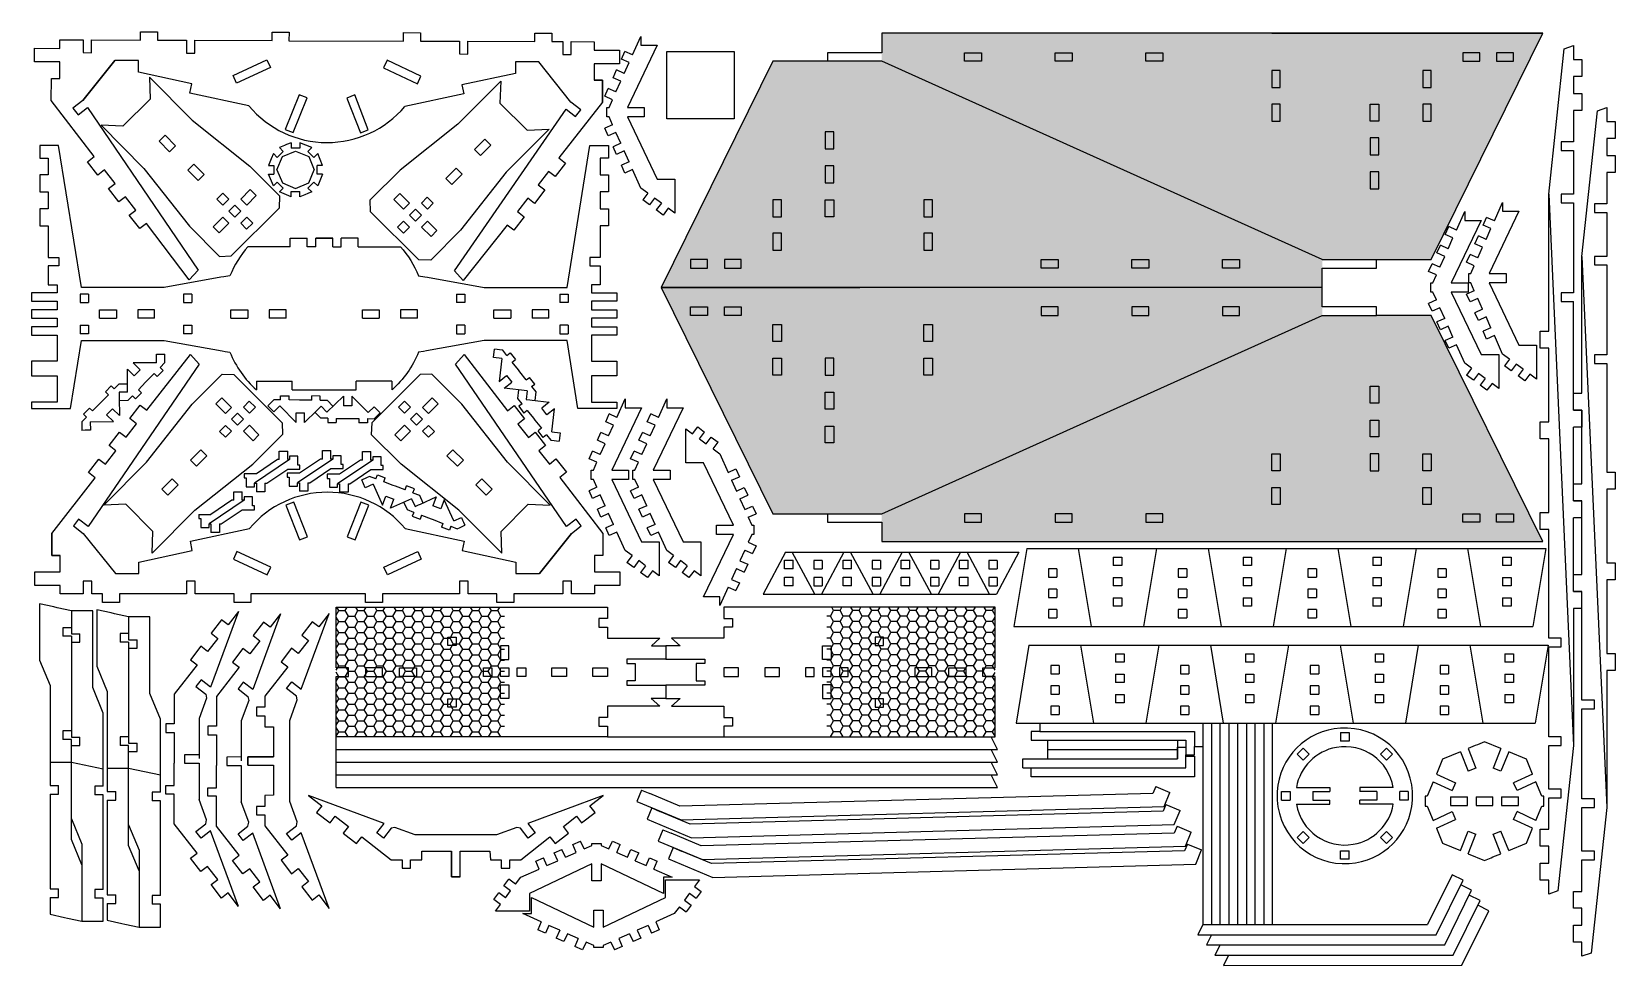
# Model space of a CAD drawing. Extents: x 1284 to 1877, y 636 to 986.
import ezdxf

# ---------------------------------------------------------------- set-up
doc = ezdxf.new("R2010")
doc.units = 0
doc.layers.get('0').update_dxf_attribs({"linetype": 'CONTINUOUS'})
doc.layers.add('PATTERN', color=4, linetype='CONTINUOUS')

msp = doc.modelspace()

# ---------------------------------------------------------------- hatches: boundary and pattern name
at = {"layer": 'PATTERN'}
h = msp.add_hatch(dxfattribs=at)
h.set_pattern_fill('HONEY', color=256, scale=0.75, style=0)
h.paths.add_polyline_path([(1850.21, 985.15), (1602.63, 985.15), (1602.63, 974.7), (1561.84, 974.7), (1520.02, 889.95), (1561.84, 805.2), (1602.63, 805.2), (1602.63, 794.75), (1850.21, 794.75), (1808.39, 879.5), (1767.6, 879.5), (1767.6, 900.4), (1808.39, 900.4)])
h = msp.add_hatch(dxfattribs=at)
h.set_pattern_fill('HONEY', color=256, scale=0.75, style=0)
h.set_pattern_definition([(0, (-550.9619, -138.4798), (3.571875, 2.0622225), [2.38125, -4.7625]), (120, (-550.9619, -138.4798), (-3.5718746, 2.0622232), [2.38125, -4.7625]), (60, (-550.9619, -138.4798), (4e-07, 4.1244457), [-4.7625, 2.38125])])
edge = h.paths.add_edge_path()
edge.add_line((1398.33, 770.14), (1461.36, 770.14))
edge.add_line((1398.33, 721.58), (1398.33, 770.14))
edge.add_line((1461.36, 721.58), (1398.33, 721.58))
edge.add_line((1461.36, 770.14), (1461.36, 721.58))
h = msp.add_hatch(dxfattribs=at)
h.set_pattern_fill('HONEY', color=256, scale=0.75, angle=180, style=0)
h.set_pattern_definition([(180, (3594.3756, -138.4798), (-3.571875, 2.0622225), [2.38125, -4.7625]), (60, (3594.3756, -138.4798), (3.5718746, 2.0622232), [2.38125, -4.7625]), (120, (3594.3756, -138.4798), (-4e-07, 4.1244457), [-4.7625, 2.38125])])
edge = h.paths.add_edge_path()
edge.add_line((1645.08, 770.14), (1582.05, 770.14))
edge.add_line((1645.08, 721.58), (1645.08, 770.14))
edge.add_line((1582.05, 721.58), (1645.08, 721.58))
edge.add_line((1582.05, 770.14), (1582.05, 721.58))

# ---------------------------------------------------------------- linework, layer by layer
for p, q in [((1325.04, 982.59), (1325.06, 985.76)), ((1325.06, 985.76), (1331.41, 985.74)), ((1331.41, 985.74), (1331.39, 982.57)), ((1374.27, 982.42), (1374.28, 985.59)), ((1374.28, 985.59), (1380.63, 985.57)), ((1380.63, 985.57), (1380.62, 982.39)), ((1423.49, 982.24), (1423.51, 985.42)), ((1423.51, 985.42), (1429.86, 985.39)), ((1429.86, 985.39), (1429.84, 982.22)), ((1472.72, 982.07), (1472.73, 985.24)), ((1472.73, 985.24), (1479.08, 985.22)), ((1479.08, 985.22), (1479.07, 982.05)), ((1850.21, 985.15), (1602.63, 985.15)), ((1602.63, 985.15), (1602.63, 977.88)), ((1850.21, 985.15), (1602.63, 985.15)), ((1748.66, 985.15), (1850.21, 985.15)), ((1808.39, 900.4), (1850.21, 985.15)), ((1285.31, 974.47), (1285.33, 979.55)), ((1285.33, 979.55), (1294.85, 979.52)), ((1294.85, 979.52), (1294.86, 982.7)), ((1294.86, 982.7), (1303.5, 982.67)), ((1303.5, 982.67), (1303.48, 977.9)), ((1306.66, 977.89), (1306.67, 982.65)), ((1306.67, 982.65), (1325.04, 982.59)), ((1331.39, 982.57), (1342.2, 982.53)), ((1342.2, 982.53), (1342.18, 977.77)), ((1345.36, 977.76), (1345.37, 982.52)), ((1345.37, 982.52), (1374.27, 982.42)), ((1380.62, 982.39), (1423.49, 982.24)), ((1429.84, 982.22), (1444.43, 982.17)), ((1444.43, 982.17), (1444.42, 977.41)), ((1447.59, 977.39), (1447.61, 982.16)), ((1447.61, 982.16), (1472.72, 982.07)), ((1479.07, 982.05), (1483.13, 982.03)), ((1483.13, 982.03), (1483.12, 977.27)), ((1486.29, 977.26), (1486.31, 982.02)), ((1486.31, 982.02), (1494.94, 981.99)), ((1494.94, 981.99), (1494.93, 978.81)), ((1494.94, 981.99), (1494.93, 978.81)), ((1494.93, 978.81), (1504.46, 978.78)), ((1504.46, 978.78), (1504.44, 973.7)), ((1852.39, 924.84), (1858.23, 979.38)), ((1858.23, 979.38), (1861.69, 980.61)), ((1861.69, 980.61), (1861.69, 975.32)), ((1294.83, 974.44), (1285.31, 974.47)), ((1294.81, 968.27), (1294.83, 974.44)), ((1303.42, 960), (1315.46, 975)), ((1315.46, 975), (1303.42, 960)), ((1303.48, 977.9), (1306.66, 977.89)), ((1324.26, 974.97), (1315.46, 975)), ((1324.25, 970.65), (1324.26, 974.97)), ((1342.18, 977.77), (1345.36, 977.76)), ((1359.66, 969.39), (1372.34, 975.25)), ((1372.34, 975.25), (1373.67, 972.37)), ((1417.42, 975.09), (1416.07, 972.22)), ((1430.06, 969.14), (1417.42, 975.09)), ((1444.42, 977.41), (1447.59, 977.39)), ((1465.49, 974.47), (1465.47, 970.15)), ((1474.21, 974.44), (1465.49, 974.47)), ((1486.23, 959.35), (1474.21, 974.44)), ((1486.23, 959.35), (1474.21, 974.44)), ((1483.12, 977.27), (1486.29, 977.26)), ((1494.92, 973.73), (1494.89, 967.56)), ((1504.44, 973.7), (1494.92, 973.73)), ((1561.84, 974.7), (1520.02, 889.95)), ((1582.35, 974.7), (1561.84, 974.7)), ((1602.63, 977.88), (1582.35, 977.88)), ((1582.35, 977.88), (1582.35, 974.7)), ((1602.63, 974.7), (1582.35, 974.7)), ((1767.6, 900.4), (1602.63, 974.7)), ((1633.61, 974.7), (1633.61, 977.88)), ((1633.61, 977.88), (1639.96, 977.88)), ((1639.96, 974.7), (1633.61, 974.7)), ((1639.96, 977.88), (1639.96, 974.7)), ((1667.59, 974.7), (1667.59, 977.88)), ((1667.59, 977.88), (1673.94, 977.88)), ((1673.94, 974.7), (1667.59, 974.7)), ((1673.94, 977.88), (1673.94, 974.7)), ((1701.58, 974.7), (1701.58, 977.88)), ((1701.58, 977.88), (1707.93, 977.88)), ((1707.93, 974.7), (1701.58, 974.7)), ((1707.93, 977.88), (1707.93, 974.7)), ((1826.55, 977.88), (1820.2, 977.88)), ((1820.2, 977.88), (1820.2, 974.7)), ((1820.2, 974.7), (1826.55, 974.7)), ((1826.55, 974.7), (1826.55, 977.88)), ((1839.25, 977.88), (1832.9, 977.88)), ((1832.9, 977.88), (1832.9, 974.7)), ((1832.9, 974.7), (1839.25, 974.7)), ((1832.9, 974.7), (1839.25, 974.7)), ((1839.25, 974.7), (1839.25, 977.88)), ((1861.69, 975.32), (1864.87, 975.32)), ((1864.87, 975.32), (1864.87, 968.97)), ((1291.61, 960.04), (1291.64, 968.28)), ((1291.61, 960.04), (1291.64, 968.28)), ((1291.64, 968.28), (1294.81, 968.27)), ((1291.64, 968.28), (1294.81, 968.27)), ((1344.29, 966.27), (1324.25, 970.65)), ((1328.33, 968.72), (1344.41, 952.57)), ((1328.33, 968.72), (1328.63, 960.5)), ((1360.99, 966.51), (1359.66, 969.39)), ((1373.67, 972.37), (1360.99, 966.51)), ((1416.07, 972.22), (1428.71, 966.27)), ((1428.71, 966.27), (1430.06, 969.14)), ((1459.91, 967.24), (1443.83, 951.09)), ((1465.47, 970.15), (1445.4, 965.91)), ((1459.91, 967.24), (1459.61, 959.02)), ((1498.07, 967.55), (1494.89, 967.56)), ((1494.89, 967.56), (1498.07, 967.55)), ((1498.04, 959.31), (1498.07, 967.55)), ((1498.07, 967.55), (1498.04, 959.31)), ((1751.83, 971.23), (1748.65, 971.23)), ((1748.65, 971.23), (1748.65, 964.88)), ((1751.83, 964.88), (1751.83, 971.23)), ((1808.39, 971.23), (1805.21, 971.23)), ((1805.21, 971.23), (1805.21, 964.88)), ((1808.39, 964.88), (1808.39, 971.23)), ((1864.87, 968.97), (1861.69, 968.97)), ((1861.69, 968.97), (1861.69, 962.62)), ((1343.53, 962.79), (1344.29, 966.27)), ((1365.63, 957.95), (1343.53, 962.79)), ((1384.45, 962.13), (1379.24, 949.16)), ((1382.19, 947.98), (1387.39, 960.95)), ((1387.39, 960.95), (1384.45, 962.13)), ((1405.22, 962.05), (1402.26, 960.89)), ((1402.26, 960.89), (1407.37, 947.89)), ((1410.33, 949.05), (1405.22, 962.05)), ((1446.14, 962.43), (1424, 957.74)), ((1445.4, 965.91), (1446.14, 962.43)), ((1748.65, 964.88), (1751.83, 964.88)), ((1805.21, 964.88), (1808.39, 964.88)), ((1861.69, 962.62), (1864.87, 962.62)), ((1864.87, 962.62), (1864.87, 956.27)), ((1307.68, 938.97), (1291.61, 960.04)), ((1303.42, 960), (1299.72, 957.13)), ((1299.72, 957.13), (1301.66, 954.62)), ((1301.66, 954.62), (1305.21, 957.37)), ((1305.21, 957.37), (1346.57, 896.49)), ((1328.63, 960.5), (1318.45, 950.36)), ((1442.61, 896.15), (1484.42, 956.73)), ((1459.61, 959.02), (1469.79, 948.89)), ((1498.04, 959.31), (1481.65, 938.49)), ((1484.42, 956.73), (1487.95, 953.96)), ((1489.91, 956.45), (1486.23, 959.35)), ((1487.95, 953.96), (1489.91, 956.45)), ((1751.83, 958.65), (1748.65, 958.65)), ((1748.65, 958.65), (1748.65, 952.3)), ((1751.83, 952.3), (1751.83, 958.65)), ((1785.6, 952.3), (1785.6, 958.65)), ((1785.6, 958.65), (1788.77, 958.65)), ((1788.77, 958.65), (1788.77, 952.3)), ((1808.39, 958.65), (1805.21, 958.65)), ((1805.21, 958.65), (1805.21, 952.3)), ((1808.39, 952.3), (1808.39, 958.65)), ((1864.87, 956.27), (1861.69, 956.27)), ((1861.69, 956.27), (1861.69, 944.46)), ((1864.87, 901.6), (1870.71, 956.15)), ((1870.71, 956.15), (1874.18, 957.37)), ((1874.18, 957.37), (1874.18, 952.09)), ((1310.24, 950.69), (1326.29, 934.57)), ((1318.45, 950.36), (1310.24, 950.69)), ((1344.41, 952.57), (1366.02, 935.37)), ((1379.24, 949.16), (1382.19, 947.98)), ((1407.37, 947.89), (1410.33, 949.05)), ((1443.83, 951.09), (1422.23, 933.9)), ((1478.01, 949.22), (1461.95, 933.09)), ((1469.79, 948.89), (1478.01, 949.22)), ((1748.65, 952.3), (1751.83, 952.3)), ((1788.77, 952.3), (1785.6, 952.3)), ((1805.21, 952.3), (1808.39, 952.3)), ((1874.18, 952.09), (1877.35, 952.09)), ((1877.35, 952.09), (1877.35, 945.74)), ((1294.3, 943.07), (1287.3, 943.07)), ((1287.3, 943.07), (1287.3, 938.44)), ((1302.89, 889.99), (1294.3, 943.07)), ((1331.98, 944.71), (1334.23, 946.95)), ((1335.86, 940.81), (1331.98, 944.71)), ((1334.23, 946.95), (1338.11, 943.04)), ((1338.11, 943.04), (1335.86, 940.8)), ((1454.02, 945.48), (1450.13, 941.57)), ((1452.38, 939.34), (1456.27, 943.24)), ((1456.27, 943.24), (1454.02, 945.48)), ((1484.75, 889.99), (1493.34, 943.07)), ((1493.34, 943.07), (1500.34, 943.07)), ((1500.34, 943.07), (1500.34, 938.44)), ((1584.63, 948.2), (1581.46, 948.2)), ((1581.46, 948.2), (1581.46, 941.85)), ((1584.63, 941.85), (1584.63, 948.2)), ((1788.77, 945.95), (1785.6, 945.95)), ((1785.6, 945.95), (1785.6, 939.6)), ((1788.77, 939.6), (1788.77, 945.95)), ((1861.69, 944.46), (1857.05, 944.46)), ((1857.05, 944.46), (1857.05, 941.28)), ((1877.35, 945.74), (1874.18, 945.74)), ((1874.18, 945.74), (1874.18, 939.39)), ((1287.3, 938.44), (1290.48, 938.44)), ((1290.48, 938.44), (1290.48, 932.09)), ((1305.18, 937.01), (1307.68, 938.97)), ((1450.13, 941.57), (1452.38, 939.33)), ((1481.65, 938.49), (1484.16, 936.55)), ((1500.34, 938.44), (1497.16, 938.44)), ((1497.16, 938.44), (1497.16, 932.09)), ((1581.46, 941.85), (1584.63, 941.85)), ((1785.6, 939.6), (1788.77, 939.6)), ((1857.05, 941.28), (1861.69, 941.28)), ((1861.69, 941.28), (1861.69, 924.84)), ((1874.18, 939.39), (1877.35, 939.39)), ((1877.35, 939.39), (1877.35, 933.04)), ((1290.48, 932.09), (1287.3, 932.09)), ((1287.3, 932.09), (1287.3, 925.74)), ((1309.08, 932.01), (1305.18, 937.01)), ((1311.59, 933.96), (1309.08, 932.01)), ((1315.49, 928.95), (1311.59, 933.96)), ((1326.29, 934.57), (1343.34, 912.85)), ((1342.78, 933.86), (1345.03, 936.11)), ((1346.66, 929.97), (1342.78, 933.86)), ((1345.03, 936.11), (1348.91, 932.21)), ((1348.91, 932.21), (1346.66, 929.97)), ((1377.24, 924.21), (1366.02, 935.37)), ((1411.01, 922.73), (1422.23, 933.9)), ((1443.22, 934.63), (1439.33, 930.73)), ((1441.58, 928.49), (1445.47, 932.39)), ((1445.47, 932.39), (1443.22, 934.63)), ((1461.95, 933.09), (1444.9, 911.38)), ((1477.77, 933.45), (1473.9, 928.42)), ((1480.29, 931.52), (1477.77, 933.45)), ((1484.16, 936.55), (1480.29, 931.52)), ((1497.16, 932.09), (1500.34, 932.09)), ((1500.34, 932.09), (1500.34, 925.74)), ((1584.63, 935.5), (1581.46, 935.5)), ((1581.46, 935.5), (1581.46, 929.15)), ((1584.63, 929.15), (1584.63, 935.5)), ((1788.77, 933.25), (1785.6, 933.25)), ((1785.6, 933.25), (1785.6, 926.9)), ((1788.77, 926.9), (1788.77, 933.25)), ((1877.35, 933.04), (1874.18, 933.04)), ((1874.18, 933.04), (1874.18, 921.22)), ((1287.3, 925.74), (1290.48, 925.74)), ((1290.48, 925.74), (1290.48, 919.39)), ((1312.99, 927), (1315.49, 928.95)), ((1316.9, 922), (1312.99, 927)), ((1353.57, 923.03), (1355.82, 925.27)), ((1355.82, 925.27), (1358.05, 923.02)), ((1362.55, 923.01), (1366.14, 926.6)), ((1366.14, 926.6), (1368.38, 924.35)), ((1439.33, 930.73), (1441.58, 928.49)), ((1476.42, 926.49), (1472.54, 921.45)), ((1473.9, 928.42), (1476.42, 926.49)), ((1500.34, 925.74), (1497.16, 925.74)), ((1497.16, 925.74), (1497.16, 919.39)), ((1581.46, 929.15), (1584.63, 929.15)), ((1785.6, 926.9), (1788.77, 926.9)), ((1290.48, 919.39), (1287.3, 919.39)), ((1287.3, 919.39), (1287.3, 913.04)), ((1319.4, 923.95), (1316.9, 922)), ((1323.31, 918.94), (1319.4, 923.95)), ((1355.81, 920.78), (1353.57, 923.03)), ((1358.05, 923.02), (1355.81, 920.78)), ((1358.05, 918.53), (1360.29, 920.77)), ((1358.96, 901.77), (1377.05, 919.8)), ((1360.29, 920.77), (1362.54, 918.52)), ((1364.79, 920.76), (1362.55, 923.01)), ((1368.38, 924.35), (1364.79, 920.76)), ((1377.05, 919.8), (1377.24, 924.21)), ((1411.19, 918.33), (1411.01, 922.73)), ((1422.1, 925.12), (1419.86, 922.88)), ((1419.86, 922.88), (1423.46, 919.29)), ((1425.7, 921.54), (1422.1, 925.12)), ((1423.46, 919.29), (1425.7, 921.54)), ((1432.43, 923.8), (1430.19, 921.55)), ((1430.19, 921.55), (1432.44, 919.31)), ((1434.68, 921.56), (1432.43, 923.8)), ((1432.44, 919.31), (1434.68, 921.56)), ((1470.03, 923.39), (1466.16, 918.36)), ((1472.54, 921.45), (1470.03, 923.39)), ((1497.16, 919.39), (1500.34, 919.39)), ((1500.34, 919.39), (1500.34, 913.04)), ((1565.02, 922.8), (1561.84, 922.8)), ((1561.84, 922.8), (1561.84, 916.45)), ((1565.02, 916.45), (1565.02, 922.8)), ((1581.46, 922.8), (1584.63, 922.8)), ((1581.46, 916.45), (1581.46, 922.8)), ((1584.63, 922.8), (1584.63, 916.45)), ((1621.58, 922.8), (1618.4, 922.8)), ((1618.4, 922.8), (1618.4, 916.45)), ((1621.58, 916.45), (1621.58, 922.8)), ((1852.39, 873.59), (1852.39, 924.84)), ((1852.39, 924.84), (1861.69, 718.43)), ((1861.69, 924.84), (1857.07, 924.84)), ((1857.07, 924.84), (1857.07, 921.67)), ((1857.07, 921.67), (1861.69, 921.67)), ((1861.69, 921.67), (1861.69, 887.9)), ((1874.18, 921.22), (1869.54, 921.22)), ((1869.54, 921.22), (1869.54, 918.04)), ((1320.8, 916.99), (1323.31, 918.94)), ((1324.71, 911.98), (1320.8, 916.99)), ((1327.21, 913.94), (1324.71, 911.98)), ((1343.28, 892.86), (1327.21, 913.94)), ((1352.2, 912.71), (1355.8, 916.29)), ((1358.04, 914.04), (1354.44, 910.46)), ((1355.8, 916.29), (1358.04, 914.04)), ((1360.29, 916.28), (1358.05, 918.53)), ((1362.54, 918.52), (1360.29, 916.28)), ((1362.53, 914.03), (1364.78, 916.27)), ((1364.77, 911.78), (1362.53, 914.03)), ((1367.02, 914.02), (1364.77, 911.78)), ((1364.78, 916.27), (1367.02, 914.02)), ((1429.29, 900.3), (1411.19, 918.33)), ((1423.47, 914.8), (1421.23, 912.55)), ((1425.72, 912.56), (1423.47, 914.8)), ((1427.95, 919.3), (1425.71, 917.05)), ((1425.71, 917.05), (1427.96, 914.81)), ((1430.2, 917.06), (1427.95, 919.3)), ((1427.96, 914.81), (1430.2, 917.06)), ((1432.45, 914.82), (1430.21, 912.57)), ((1436.04, 911.23), (1432.45, 914.82)), ((1468.67, 916.42), (1464.8, 911.39)), ((1466.16, 918.36), (1468.67, 916.42)), ((1561.84, 916.45), (1565.02, 916.45)), ((1584.63, 916.45), (1581.46, 916.45)), ((1618.4, 916.45), (1621.58, 916.45)), ((1869.54, 918.04), (1874.18, 918.04)), ((1874.18, 918.04), (1874.18, 901.6)), ((1287.3, 913.04), (1290.48, 913.04)), ((1290.48, 913.04), (1290.48, 901.23)), ((1343.34, 912.85), (1354.55, 901.6)), ((1354.44, 910.46), (1352.2, 912.71)), ((1390.65, 908.4), (1397, 908.4)), ((1397, 908.4), (1390.65, 908.4)), ((1421.23, 912.55), (1423.48, 910.31)), ((1423.48, 910.31), (1425.72, 912.56)), ((1430.21, 912.57), (1433.81, 908.98)), ((1444.9, 911.38), (1433.7, 900.13)), ((1433.81, 908.98), (1436.04, 911.23)), ((1462.28, 913.32), (1445.89, 892.5)), ((1464.8, 911.39), (1462.28, 913.32)), ((1500.34, 913.04), (1497.16, 913.04)), ((1497.16, 913.04), (1497.16, 901.23)), ((1565.02, 910.23), (1561.84, 910.23)), ((1561.84, 910.23), (1561.84, 903.88)), ((1565.02, 903.88), (1565.02, 910.23)), ((1621.58, 910.23), (1618.4, 910.23)), ((1618.4, 910.23), (1618.4, 903.88)), ((1621.58, 903.88), (1621.58, 910.23)), ((1354.55, 901.6), (1358.96, 901.77)), ((1561.84, 903.88), (1565.02, 903.88)), ((1618.4, 903.88), (1621.58, 903.88)), ((1864.87, 850.35), (1864.87, 901.6)), ((1864.87, 901.6), (1874.18, 695.19)), ((1874.18, 901.6), (1869.56, 901.6)), ((1869.56, 901.6), (1869.56, 898.43)), ((1290.48, 901.23), (1294.39, 901.23)), ((1294.39, 898.05), (1290.48, 898.05)), ((1290.48, 898.05), (1290.48, 890.95)), ((1294.39, 901.23), (1294.39, 898.05)), ((1346.57, 896.49), (1343.28, 892.86)), ((1433.7, 900.13), (1429.29, 900.3)), ((1445.89, 892.5), (1442.61, 896.15)), ((1497.16, 901.23), (1493.26, 901.23)), ((1493.26, 901.23), (1493.26, 898.05)), ((1493.26, 898.05), (1497.16, 898.05)), ((1497.16, 898.05), (1497.16, 890.95)), ((1537.33, 900.4), (1530.98, 900.4)), ((1530.98, 900.4), (1530.98, 897.23)), ((1537.33, 900.4), (1530.98, 900.4)), ((1530.98, 897.23), (1537.33, 897.23)), ((1537.33, 897.23), (1537.33, 900.4)), ((1543.68, 900.4), (1543.68, 897.23)), ((1550.03, 900.4), (1543.68, 900.4)), ((1543.68, 897.23), (1550.03, 897.23)), ((1550.03, 897.23), (1550.03, 900.4)), ((1662.3, 900.4), (1668.65, 900.4)), ((1662.3, 897.23), (1662.3, 900.4)), ((1668.65, 897.23), (1662.3, 897.23)), ((1668.65, 900.4), (1668.65, 897.23)), ((1696.29, 900.4), (1702.64, 900.4)), ((1696.29, 897.23), (1696.29, 900.4)), ((1702.64, 897.23), (1696.29, 897.23)), ((1702.64, 900.4), (1702.64, 897.23)), ((1730.27, 900.4), (1736.62, 900.4)), ((1730.27, 897.23), (1730.27, 900.4)), ((1736.62, 897.23), (1730.27, 897.23)), ((1736.62, 900.4), (1736.62, 897.23)), ((1767.6, 900.4), (1787.87, 900.4)), ((1767.6, 882.68), (1767.6, 897.23)), ((1767.6, 897.23), (1787.87, 897.23)), ((1787.87, 897.23), (1787.87, 900.4)), ((1787.87, 900.4), (1808.39, 900.4)), ((1869.56, 898.43), (1874.18, 898.43)), ((1874.18, 898.43), (1874.18, 864.66)), ((1290.48, 890.95), (1293.78, 890.95)), ((1293.78, 890.95), (1293.78, 887.96)), ((1497.16, 890.95), (1493.86, 890.95)), ((1493.86, 890.95), (1493.86, 887.96)), ((1520.02, 889.95), (1594.44, 889.95)), ((1767.6, 889.95), (1520.02, 889.95)), ((1520.02, 889.95), (1561.84, 805.2)), ((1293.78, 887.96), (1284.25, 887.96)), ((1284.25, 887.96), (1284.25, 884.79)), ((1284.25, 884.79), (1293.78, 884.79)), ((1293.78, 884.79), (1293.78, 881.61)), ((1493.86, 887.96), (1503.39, 887.96)), ((1503.39, 884.79), (1493.86, 884.79)), ((1493.86, 884.79), (1493.86, 881.61)), ((1503.39, 887.96), (1503.39, 884.79)), ((1861.69, 887.9), (1857.05, 887.9)), ((1857.05, 887.9), (1857.05, 884.72)), ((1857.05, 884.72), (1861.69, 884.72)), ((1861.7, 850.35), (1861.69, 884.72)), ((1293.78, 881.61), (1284.25, 881.61)), ((1284.25, 881.61), (1284.25, 878.44)), ((1284.25, 878.44), (1293.78, 878.44)), ((1293.78, 878.44), (1293.78, 875.26)), ((1493.86, 881.61), (1503.39, 881.61)), ((1503.39, 878.44), (1493.86, 878.44)), ((1493.86, 878.44), (1493.86, 875.26)), ((1503.39, 881.61), (1503.39, 878.44)), ((1530.98, 879.5), (1530.98, 882.68)), ((1530.98, 882.68), (1537.33, 882.68)), ((1537.33, 879.5), (1530.98, 879.5)), ((1537.33, 879.5), (1530.98, 879.5)), ((1537.33, 882.68), (1537.33, 879.5)), ((1543.68, 879.5), (1543.68, 882.68)), ((1543.68, 882.68), (1550.03, 882.68)), ((1550.03, 879.5), (1543.68, 879.5)), ((1550.03, 882.68), (1550.03, 879.5)), ((1602.63, 805.2), (1767.6, 879.5)), ((1668.65, 882.68), (1662.3, 882.68)), ((1662.3, 882.68), (1662.3, 879.5)), ((1662.3, 879.5), (1668.65, 879.5)), ((1668.65, 879.5), (1668.65, 882.68)), ((1702.64, 882.68), (1696.29, 882.68)), ((1696.29, 882.68), (1696.29, 879.5)), ((1696.29, 879.5), (1702.64, 879.5)), ((1702.64, 879.5), (1702.64, 882.68)), ((1736.62, 882.68), (1730.27, 882.68)), ((1730.27, 882.68), (1730.27, 879.5)), ((1730.27, 879.5), (1736.62, 879.5)), ((1736.62, 879.5), (1736.62, 882.68)), ((1787.87, 882.68), (1767.6, 882.68)), ((1767.6, 879.5), (1787.87, 879.5)), ((1787.87, 879.5), (1787.87, 882.68)), ((1808.39, 879.5), (1787.87, 879.5)), ((1850.21, 794.75), (1808.39, 879.5)), ((1293.78, 875.26), (1284.25, 875.26)), ((1284.25, 875.26), (1284.25, 872.09)), ((1284.25, 872.09), (1293.78, 872.09)), ((1293.78, 872.09), (1293.78, 862.3)), ((1493.86, 875.26), (1503.39, 875.26)), ((1503.39, 872.09), (1493.86, 872.09)), ((1493.86, 872.09), (1493.86, 862.3)), ((1503.39, 875.26), (1503.39, 872.09)), ((1561.84, 876.03), (1565.02, 876.03)), ((1561.84, 869.68), (1561.84, 876.03)), ((1565.02, 876.03), (1565.02, 869.68)), ((1618.4, 876.03), (1621.58, 876.03)), ((1618.4, 869.68), (1618.4, 876.03)), ((1621.58, 876.03), (1621.58, 869.68)), ((1849.21, 867.24), (1849.21, 873.59)), ((1849.21, 873.59), (1852.39, 873.59)), ((1298.79, 844.67), (1302.89, 870.05)), ((1488.85, 844.67), (1484.75, 870.05)), ((1565.02, 869.68), (1561.84, 869.68)), ((1621.58, 869.68), (1618.4, 869.68)), ((1852.39, 867.24), (1849.21, 867.24)), ((1852.39, 839.6), (1852.39, 867.24)), ((1293.78, 862.3), (1284.25, 862.3)), ((1284.25, 862.3), (1284.25, 856.8)), ((1346.97, 861.17), (1305.37, 800.44)), ((1327.36, 843.93), (1343.68, 864.81)), ((1343.68, 864.81), (1346.97, 861.17)), ((1443, 861.17), (1446.28, 864.81)), ((1484.59, 800.44), (1443, 861.17)), ((1446.28, 864.81), (1462.43, 843.79)), ((1493.86, 862.3), (1503.39, 862.3)), ((1503.39, 862.3), (1503.39, 856.8)), ((1561.84, 863.45), (1565.02, 863.45)), ((1561.84, 857.1), (1561.84, 863.45)), ((1565.02, 863.45), (1565.02, 857.1)), ((1584.63, 863.45), (1581.46, 863.45)), ((1581.46, 863.45), (1581.46, 857.1)), ((1584.63, 857.1), (1584.63, 863.45)), ((1618.4, 863.45), (1621.58, 863.45)), ((1618.4, 857.1), (1618.4, 863.45)), ((1621.58, 863.45), (1621.58, 857.1)), ((1874.18, 864.66), (1869.54, 864.66)), ((1869.54, 864.66), (1869.54, 861.49)), ((1869.54, 861.49), (1874.18, 861.49)), ((1874.18, 861.49), (1874.18, 820.77)), ((1284.25, 856.8), (1293.78, 856.8)), ((1293.78, 856.8), (1293.78, 847)), ((1344.35, 846.24), (1355.55, 857.49)), ((1355.55, 857.49), (1359.96, 857.32)), ((1359.96, 857.32), (1378.06, 839.29)), ((1429.74, 857.32), (1411.64, 839.29)), ((1434.15, 857.49), (1429.74, 857.32)), ((1445.35, 846.24), (1434.15, 857.49)), ((1503.39, 856.8), (1493.86, 856.8)), ((1493.86, 856.8), (1493.86, 847)), ((1565.02, 857.1), (1561.84, 857.1)), ((1581.46, 857.1), (1584.63, 857.1)), ((1621.58, 857.1), (1618.4, 857.1)), ((1355.44, 848.64), (1353.2, 846.39)), ((1359.04, 845.05), (1355.44, 848.64)), ((1381.82, 851.63), (1405.82, 851.63)), ((1430.66, 845.05), (1434.26, 848.64)), ((1434.26, 848.64), (1436.5, 846.39)), ((1581.46, 850.75), (1584.63, 850.75)), ((1581.46, 844.4), (1581.46, 850.75)), ((1584.63, 850.75), (1584.63, 844.4)), ((1785.6, 846.65), (1785.6, 853)), ((1785.6, 853), (1788.77, 853)), ((1788.77, 853), (1788.77, 846.65)), ((1861.7, 844), (1861.7, 850.35)), ((1861.7, 850.35), (1864.87, 850.35)), ((1293.78, 847), (1284.25, 847)), ((1284.25, 847), (1284.25, 844.67)), ((1284.25, 844.67), (1293.78, 844.67)), ((1293.78, 844.67), (1298.79, 844.67)), ((1320.98, 840.81), (1324.83, 845.85)), ((1324.83, 845.85), (1327.36, 843.93)), ((1327.3, 824.53), (1344.35, 846.24)), ((1353.2, 846.39), (1356.8, 842.8)), ((1356.8, 842.8), (1359.04, 845.05)), ((1361.29, 842.81), (1359.05, 840.56)), ((1363.54, 840.57), (1361.29, 842.81)), ((1365.77, 847.31), (1363.53, 845.06)), ((1363.53, 845.06), (1365.78, 842.82)), ((1368.02, 845.07), (1365.77, 847.31)), ((1365.78, 842.82), (1368.02, 845.07)), ((1421.68, 845.07), (1423.93, 847.31)), ((1423.92, 842.82), (1421.68, 845.07)), ((1426.17, 845.06), (1423.92, 842.82)), ((1423.93, 847.31), (1426.17, 845.06)), ((1426.16, 840.57), (1428.41, 842.81)), ((1428.41, 842.81), (1430.65, 840.56)), ((1432.9, 842.8), (1430.66, 845.05)), ((1436.5, 846.39), (1432.9, 842.8)), ((1462.4, 824.53), (1445.35, 846.24)), ((1462.43, 843.79), (1464.93, 845.75)), ((1464.93, 845.75), (1468.85, 840.76)), ((1493.86, 844.67), (1488.85, 844.67)), ((1493.86, 847), (1503.39, 847)), ((1503.39, 844.67), (1493.86, 844.67)), ((1503.39, 847), (1503.39, 844.67)), ((1584.63, 844.4), (1581.46, 844.4)), ((1788.77, 846.65), (1785.6, 846.65)), ((1864.87, 844), (1861.7, 844)), ((1861.7, 844), (1864.87, 844)), ((1864.87, 816.37), (1864.87, 844)), ((1864.87, 844), (1864.87, 837.65)), ((1319.65, 833.83), (1323.5, 838.88)), ((1323.5, 838.88), (1320.98, 840.81)), ((1356.81, 838.31), (1354.57, 836.06)), ((1359.06, 836.07), (1356.81, 838.31)), ((1359.05, 840.56), (1361.3, 838.32)), ((1361.3, 838.32), (1363.54, 840.57)), ((1365.79, 838.33), (1363.55, 836.08)), ((1369.39, 834.74), (1365.79, 838.33)), ((1378.06, 839.29), (1378.24, 834.89)), ((1411.64, 839.29), (1411.46, 834.89)), ((1420.31, 834.74), (1423.91, 838.33)), ((1423.91, 838.33), (1426.15, 836.08)), ((1428.4, 838.32), (1426.16, 840.57)), ((1430.65, 840.56), (1428.4, 838.32)), ((1430.64, 836.07), (1432.89, 838.31)), ((1432.89, 838.31), (1435.13, 836.06)), ((1468.85, 840.76), (1466.35, 838.8)), ((1466.35, 838.8), (1470.28, 833.81)), ((1581.46, 838.05), (1584.63, 838.05)), ((1581.46, 831.7), (1581.46, 838.05)), ((1584.63, 838.05), (1584.63, 831.7)), ((1785.6, 833.95), (1785.6, 840.3)), ((1785.6, 840.3), (1788.77, 840.3)), ((1788.77, 840.3), (1788.77, 833.95)), ((1849.21, 833.25), (1849.21, 839.6)), ((1849.21, 839.6), (1852.39, 839.6)), ((1864.87, 837.65), (1861.7, 837.65)), ((1861.7, 816.37), (1861.7, 837.65)), ((1313.27, 830.71), (1317.12, 835.76)), ((1315.79, 828.79), (1313.27, 830.71)), ((1317.12, 835.76), (1319.65, 833.83)), ((1354.57, 836.06), (1356.82, 833.82)), ((1356.82, 833.82), (1359.06, 836.07)), ((1363.55, 836.08), (1367.15, 832.5)), ((1378.24, 834.89), (1367.02, 823.72)), ((1367.15, 832.5), (1369.39, 834.74)), ((1411.46, 834.89), (1422.68, 823.72)), ((1422.55, 832.5), (1420.31, 834.74)), ((1426.15, 836.08), (1422.55, 832.5)), ((1432.88, 833.82), (1430.64, 836.07)), ((1435.13, 836.06), (1432.88, 833.82)), ((1470.28, 833.81), (1472.77, 835.77)), ((1472.77, 835.77), (1476.7, 830.78)), ((1476.7, 830.78), (1474.2, 828.81)), ((1584.63, 831.7), (1581.46, 831.7)), ((1788.77, 833.95), (1785.6, 833.95)), ((1852.39, 833.25), (1849.21, 833.25)), ((1852.39, 805.62), (1852.39, 833.25)), ((1305.56, 820.62), (1309.41, 825.67)), ((1309.41, 825.67), (1311.94, 823.74)), ((1311.24, 808.4), (1327.3, 824.53)), ((1311.94, 823.74), (1315.79, 828.79)), ((1347.66, 829.13), (1343.78, 825.23)), ((1343.78, 825.23), (1346.03, 822.99)), ((1346.03, 822.99), (1349.91, 826.89)), ((1349.91, 826.89), (1347.66, 829.13)), ((1439.79, 826.89), (1442.04, 829.13)), ((1443.67, 822.99), (1439.79, 826.89)), ((1442.04, 829.13), (1445.92, 825.23)), ((1445.92, 825.23), (1443.67, 822.99)), ((1478.46, 808.4), (1462.4, 824.53)), ((1474.2, 828.81), (1478.13, 823.82)), ((1478.13, 823.82), (1480.62, 825.78)), ((1480.62, 825.78), (1484.55, 820.79)), ((1748.65, 821.25), (1748.65, 827.6)), ((1748.65, 827.6), (1751.83, 827.6)), ((1751.83, 827.6), (1751.83, 821.25)), ((1788.77, 827.6), (1785.6, 827.6)), ((1785.6, 827.6), (1785.6, 821.25)), ((1788.77, 821.25), (1788.77, 827.6)), ((1805.21, 821.25), (1805.21, 827.6)), ((1805.21, 827.6), (1808.39, 827.6)), ((1808.39, 827.6), (1808.39, 821.25)), ((1291.76, 797.81), (1308.08, 818.69)), ((1308.08, 818.69), (1305.56, 820.62)), ((1345.41, 806.53), (1367.02, 823.72)), ((1444.29, 806.53), (1422.68, 823.72)), ((1484.55, 820.79), (1482.05, 818.83)), ((1482.05, 818.83), (1498.2, 797.81)), ((1751.83, 821.25), (1748.65, 821.25)), ((1785.6, 821.25), (1788.77, 821.25)), ((1808.39, 821.25), (1805.21, 821.25)), ((1874.18, 820.77), (1877.35, 820.77)), ((1877.35, 820.77), (1877.35, 814.42)), ((1336.86, 818.28), (1332.98, 814.38)), ((1332.98, 814.38), (1335.23, 812.14)), ((1335.23, 812.14), (1339.12, 816.05)), ((1339.12, 816.05), (1336.87, 818.29)), ((1450.58, 816.05), (1452.83, 818.29)), ((1454.47, 812.14), (1450.58, 816.05)), ((1452.84, 818.28), (1456.72, 814.38)), ((1456.72, 814.38), (1454.47, 812.14)), ((1748.65, 808.68), (1748.65, 815.03)), ((1748.65, 815.03), (1751.83, 815.03)), ((1751.83, 815.03), (1751.83, 808.68)), ((1805.21, 808.68), (1805.21, 815.03)), ((1805.21, 815.03), (1808.39, 815.03)), ((1808.39, 815.03), (1808.39, 808.68)), ((1861.7, 810.02), (1861.7, 816.37)), ((1861.7, 816.37), (1864.87, 816.37)), ((1877.35, 814.42), (1874.18, 814.42)), ((1874.18, 814.42), (1874.18, 786.78)), ((1319.46, 808.73), (1311.24, 808.4)), ((1329.63, 798.6), (1319.46, 808.73)), ((1382.39, 809.55), (1379.44, 808.38)), ((1379.44, 808.38), (1384.6, 795.4)), ((1387.55, 796.57), (1382.39, 809.55)), ((1407.57, 809.55), (1402.41, 796.57)), ((1405.36, 795.4), (1410.52, 808.38)), ((1410.52, 808.38), (1407.57, 809.55)), ((1460.07, 798.6), (1470.24, 808.73)), ((1470.24, 808.73), (1478.46, 808.4)), ((1751.83, 808.68), (1748.65, 808.68)), ((1808.39, 808.68), (1805.21, 808.68)), ((1864.87, 810.02), (1861.7, 810.02)), ((1861.7, 810.02), (1864.87, 810.02)), ((1864.87, 782.38), (1864.87, 810.02)), ((1301.84, 803.2), (1299.88, 800.7)), ((1299.88, 800.7), (1303.57, 797.81)), ((1305.37, 800.44), (1301.84, 803.2)), ((1329.34, 790.38), (1345.41, 806.53)), ((1346.82, 804.93), (1351.39, 804.93)), ((1346.82, 803.4), (1347.58, 803.4)), ((1460.36, 790.38), (1444.29, 806.53)), ((1488.12, 803.2), (1484.59, 800.44)), ((1486.38, 797.81), (1490.08, 800.7)), ((1490.08, 800.7), (1488.12, 803.2)), ((1561.84, 805.2), (1582.35, 805.2)), ((1582.35, 805.2), (1582.35, 802.03)), ((1582.35, 805.2), (1602.63, 805.2)), ((1582.35, 802.03), (1602.63, 802.03)), ((1602.63, 802.03), (1602.63, 794.75)), ((1639.96, 805.2), (1633.61, 805.2)), ((1633.61, 805.2), (1633.61, 802.03)), ((1633.61, 802.03), (1639.96, 802.03)), ((1639.96, 802.03), (1639.96, 805.2)), ((1673.94, 805.2), (1667.59, 805.2)), ((1667.59, 805.2), (1667.59, 802.03)), ((1667.59, 802.03), (1673.94, 802.03)), ((1673.94, 802.03), (1673.94, 805.2)), ((1707.93, 805.2), (1701.58, 805.2)), ((1701.58, 805.2), (1701.58, 802.03)), ((1701.58, 802.03), (1707.93, 802.03)), ((1707.93, 802.03), (1707.93, 805.2)), ((1820.2, 802.03), (1820.2, 805.2)), ((1820.2, 805.2), (1826.55, 805.2)), ((1826.55, 802.03), (1820.2, 802.03)), ((1826.55, 805.2), (1826.55, 802.03)), ((1832.9, 805.2), (1839.25, 805.2)), ((1832.9, 802.03), (1832.9, 805.2)), ((1832.9, 805.2), (1839.25, 805.2)), ((1839.25, 802.03), (1832.9, 802.03)), ((1839.25, 805.2), (1839.25, 802.03)), ((1849.21, 799.27), (1849.21, 805.62)), ((1849.21, 805.62), (1852.39, 805.62)), ((1864.87, 803.67), (1861.7, 803.67)), ((1861.7, 782.38), (1861.7, 803.67)), ((1291.76, 797.81), (1291.76, 789.57)), ((1291.76, 789.57), (1291.76, 797.81)), ((1303.57, 797.81), (1315.64, 782.77)), ((1303.57, 797.81), (1315.64, 782.77)), ((1329.34, 790.38), (1329.63, 798.6)), ((1343.68, 794.88), (1365.8, 799.64)), ((1344.42, 791.4), (1343.68, 794.88)), ((1384.6, 795.4), (1387.55, 796.57)), ((1402.41, 796.57), (1405.36, 795.4)), ((1424.16, 799.64), (1446.28, 794.88)), ((1446.28, 794.88), (1445.54, 791.4)), ((1460.36, 790.38), (1460.07, 798.6)), ((1486.38, 797.81), (1474.4, 782.77)), ((1474.4, 782.77), (1486.38, 797.81)), ((1498.2, 797.81), (1498.2, 789.57)), ((1498.2, 797.81), (1498.2, 789.57)), ((1852.39, 799.27), (1849.21, 799.27)), ((1852.39, 758.55), (1852.39, 799.27)), ((1291.76, 789.57), (1294.94, 789.57)), ((1294.94, 789.57), (1291.76, 789.57)), ((1294.94, 783.4), (1294.94, 789.57)), ((1324.37, 787.08), (1344.42, 791.4)), ((1361.12, 791.1), (1359.78, 788.22)), ((1373.78, 785.19), (1361.12, 791.1)), ((1416.18, 785.19), (1428.84, 791.1)), ((1428.84, 791.1), (1430.18, 788.22)), ((1445.54, 791.4), (1465.59, 787.08)), ((1498.2, 789.57), (1495.02, 789.57)), ((1498.2, 789.57), (1495.02, 789.57)), ((1495.02, 789.57), (1495.02, 783.4)), ((1602.63, 794.75), (1850.21, 794.75)), ((1285.41, 778.32), (1285.41, 783.4)), ((1285.41, 783.4), (1294.94, 783.4)), ((1324.37, 782.77), (1324.37, 787.08)), ((1359.78, 788.22), (1372.44, 782.32)), ((1372.44, 782.32), (1373.78, 785.19)), ((1417.52, 782.32), (1416.18, 785.19)), ((1430.18, 788.22), (1417.52, 782.32)), ((1465.59, 787.08), (1465.59, 782.77)), ((1495.02, 783.4), (1504.55, 783.4)), ((1504.55, 783.4), (1504.55, 778.32)), ((1874.18, 786.78), (1877.35, 786.78)), ((1877.35, 786.78), (1877.35, 780.43)), ((1294.94, 778.32), (1285.41, 778.32)), ((1294.94, 775.15), (1294.94, 778.32)), ((1294.94, 775.15), (1294.94, 778.32)), ((1306.75, 779.91), (1303.57, 779.91)), ((1303.57, 779.91), (1303.57, 775.15)), ((1306.75, 775.15), (1306.75, 779.91)), ((1315.64, 782.77), (1324.37, 782.77)), ((1345.45, 779.91), (1342.27, 779.91)), ((1342.27, 779.91), (1342.27, 775.15)), ((1345.45, 775.15), (1345.45, 779.91)), ((1447.68, 779.91), (1444.51, 779.91)), ((1444.51, 779.91), (1444.51, 775.15)), ((1447.68, 775.15), (1447.68, 779.91)), ((1465.59, 782.77), (1474.4, 782.77)), ((1486.38, 779.91), (1483.21, 779.91)), ((1483.21, 779.91), (1483.21, 775.15)), ((1486.38, 775.15), (1486.38, 779.91)), ((1504.55, 778.32), (1495.02, 778.32)), ((1495.02, 778.32), (1495.02, 775.15)), ((1861.7, 776.03), (1861.7, 782.38)), ((1861.7, 782.38), (1864.87, 782.38)), ((1877.35, 780.43), (1874.18, 780.43)), ((1874.18, 780.43), (1874.18, 752.79)), ((1303.57, 775.15), (1294.94, 775.15)), ((1310.81, 775.15), (1306.75, 775.15)), ((1310.81, 771.97), (1310.81, 775.15)), ((1317.16, 771.97), (1310.81, 771.97)), ((1342.27, 775.15), (1317.16, 775.15)), ((1317.16, 775.15), (1317.16, 771.97)), ((1360.04, 775.15), (1345.45, 775.15)), ((1360.04, 771.97), (1360.04, 775.15)), ((1366.39, 771.97), (1360.04, 771.97)), ((1409.26, 775.15), (1366.39, 775.15)), ((1366.39, 775.15), (1366.39, 771.97)), ((1409.26, 771.97), (1409.26, 775.15)), ((1415.61, 771.97), (1409.26, 771.97)), ((1444.51, 775.15), (1415.61, 775.15)), ((1415.61, 775.15), (1415.61, 771.97)), ((1458.49, 775.15), (1447.68, 775.15)), ((1458.49, 771.97), (1458.49, 775.15)), ((1464.84, 771.97), (1458.49, 771.97)), ((1483.21, 775.15), (1464.84, 775.15)), ((1464.84, 775.15), (1464.84, 771.97)), ((1495.02, 775.15), (1486.38, 775.15)), ((1864.87, 776.03), (1861.7, 776.03)), ((1861.7, 776.03), (1864.87, 776.03)), ((1864.87, 735.31), (1864.87, 776.03)), ((1361.67, 768.57), (1351.25, 740.22)), ((1355.29, 765.45), (1351.44, 760.41)), ((1357.81, 763.53), (1355.29, 765.45)), ((1361.67, 768.57), (1357.81, 763.53)), ((1377.46, 767.72), (1367.04, 739.37)), ((1377.46, 767.72), (1373.6, 762.67)), ((1385.23, 739.5), (1395.63, 767.83)), ((1395.63, 767.83), (1391.8, 762.8)), ((1398.33, 747.45), (1398.33, 770.14)), ((1398.33, 770.14), (1499.9, 770.14)), ((1499.9, 765.95), (1496.72, 765.95)), ((1496.72, 765.95), (1496.72, 762.77)), ((1499.9, 770.14), (1499.9, 765.95)), ((1645.08, 770.14), (1543.52, 770.14)), ((1543.52, 770.14), (1543.52, 765.95)), ((1543.52, 765.95), (1546.69, 765.95)), ((1546.69, 765.95), (1546.69, 762.77)), ((1645.08, 747.45), (1645.08, 770.14)), ((1861.7, 769.68), (1861.69, 718.43)), ((1864.87, 769.68), (1861.7, 769.68)), ((1351.44, 760.41), (1353.96, 758.48)), ((1371.08, 764.6), (1367.22, 759.55)), ((1367.22, 759.55), (1369.75, 757.63)), ((1373.6, 762.67), (1371.08, 764.6)), ((1389.27, 764.73), (1385.42, 759.68)), ((1385.42, 759.68), (1387.92, 757.73)), ((1391.8, 762.8), (1389.27, 764.73)), ((1496.72, 762.77), (1499.9, 762.77)), ((1499.9, 762.77), (1499.9, 758.63)), ((1546.69, 762.77), (1543.52, 762.77)), ((1543.52, 762.77), (1543.52, 758.63)), ((1347.55, 755.54), (1343.69, 750.5)), ((1350.12, 753.57), (1347.55, 755.54)), ((1353.96, 758.48), (1350.12, 753.57)), ((1363.33, 754.69), (1359.48, 749.64)), ((1365.91, 752.72), (1363.33, 754.69)), ((1369.75, 757.63), (1365.91, 752.72)), ((1381.53, 754.82), (1377.67, 749.78)), ((1384.11, 752.85), (1381.53, 754.82)), ((1387.92, 757.73), (1384.11, 752.85)), ((1440.16, 758.98), (1443.29, 758.98)), ((1440.16, 755.81), (1440.16, 758.98)), ((1443.29, 755.81), (1440.16, 755.81)), ((1443.29, 758.98), (1443.29, 755.81)), ((1459.78, 755.7), (1459.78, 750.62)), ((1462.95, 755.7), (1459.78, 755.7)), ((1462.95, 750.62), (1462.95, 755.7)), ((1499.9, 758.63), (1519.48, 758.63)), ((1519.48, 758.63), (1516.33, 755.71)), ((1516.33, 755.71), (1521.71, 755.71)), ((1527.09, 755.71), (1521.71, 755.71)), ((1521.71, 755.71), (1521.71, 750.77)), ((1521.71, 755.71), (1521.71, 750.77)), ((1543.52, 758.63), (1523.94, 758.63)), ((1523.94, 758.63), (1527.09, 755.71)), ((1580.46, 750.62), (1580.46, 755.7)), ((1580.46, 755.7), (1583.64, 755.7)), ((1583.64, 755.7), (1583.64, 750.62)), ((1603.25, 758.98), (1600.12, 758.98)), ((1600.12, 758.98), (1600.12, 755.81)), ((1600.12, 755.81), (1603.25, 755.81)), ((1603.25, 755.81), (1603.25, 758.98)), ((1857.03, 758.55), (1852.39, 758.55)), ((1852.39, 721.6), (1852.39, 755.37)), ((1852.39, 755.37), (1857.03, 755.37)), ((1857.03, 755.37), (1857.03, 758.55)), ((1346.22, 748.57), (1337.64, 737.6)), ((1343.69, 750.5), (1346.22, 748.57)), ((1362, 747.72), (1353.43, 736.74)), ((1359.48, 749.64), (1362, 747.72)), ((1380.2, 747.85), (1371.6, 736.85)), ((1377.67, 749.78), (1380.2, 747.85)), ((1402.95, 747.45), (1398.33, 747.45)), ((1402.95, 744.27), (1402.95, 747.45)), ((1409.3, 747.45), (1409.3, 744.27)), ((1415.65, 747.45), (1409.3, 747.45)), ((1415.65, 744.27), (1415.65, 747.45)), ((1422, 747.45), (1428.35, 747.45)), ((1422, 744.27), (1422, 747.45)), ((1428.35, 747.45), (1428.35, 744.27)), ((1453.43, 744.27), (1453.43, 747.45)), ((1453.43, 747.44), (1456.6, 747.44)), ((1456.6, 747.44), (1456.6, 744.27)), ((1459.78, 750.62), (1462.95, 750.62)), ((1459.78, 744.27), (1459.78, 747.45)), ((1459.78, 747.45), (1462.95, 747.45)), ((1462.95, 747.45), (1462.95, 744.27)), ((1466.13, 747.45), (1469.3, 747.45)), ((1466.13, 744.27), (1466.13, 747.45)), ((1469.3, 747.45), (1469.3, 744.27)), ((1479.09, 747.45), (1484.59, 747.45)), ((1479.09, 744.27), (1479.09, 747.45)), ((1484.59, 747.45), (1484.59, 744.27)), ((1494.39, 744.27), (1494.39, 747.45)), ((1494.39, 747.45), (1499.9, 747.45)), ((1499.9, 747.45), (1499.9, 744.27)), ((1521.71, 750.77), (1507.09, 750.77)), ((1507.09, 750.77), (1507.09, 749.11)), ((1507.09, 749.11), (1510.27, 749.11)), ((1510.27, 749.11), (1510.27, 742.65)), ((1521.71, 750.77), (1536.32, 750.77)), ((1536.32, 749.11), (1533.15, 749.11)), ((1533.15, 749.11), (1533.15, 742.65)), ((1536.32, 750.77), (1536.32, 749.11)), ((1549.02, 747.45), (1543.52, 747.45)), ((1543.52, 747.45), (1543.52, 744.27)), ((1549.02, 744.27), (1549.02, 747.45)), ((1564.33, 747.45), (1558.82, 747.45)), ((1558.82, 747.45), (1558.82, 744.27)), ((1564.33, 744.27), (1564.33, 747.45)), ((1577.29, 747.45), (1574.11, 747.45)), ((1574.11, 747.45), (1574.11, 744.27)), ((1577.29, 744.27), (1577.29, 747.45)), ((1583.64, 750.62), (1580.46, 750.62)), ((1583.64, 747.45), (1580.46, 747.45)), ((1580.46, 747.45), (1580.46, 744.27)), ((1583.64, 744.27), (1583.64, 747.45)), ((1589.99, 747.44), (1586.81, 747.44)), ((1586.81, 747.44), (1586.81, 744.27)), ((1589.99, 744.27), (1589.99, 747.45)), ((1621.41, 747.45), (1615.06, 747.45)), ((1615.06, 747.45), (1615.06, 744.27)), ((1621.41, 744.27), (1621.41, 747.45)), ((1627.76, 744.27), (1627.76, 747.45)), ((1627.76, 747.45), (1634.11, 747.45)), ((1634.11, 747.45), (1634.11, 744.27)), ((1640.46, 744.27), (1640.46, 747.45)), ((1640.46, 747.45), (1645.08, 747.45)), ((1874.18, 752.79), (1877.35, 752.79)), ((1877.35, 752.79), (1877.35, 746.44)), ((1347.71, 742.98), (1345.76, 740.48)), ((1351.25, 740.22), (1347.71, 742.98)), ((1363.5, 742.13), (1361.55, 739.63)), ((1367.04, 739.37), (1363.5, 742.13)), ((1379.72, 739.74), (1381.68, 742.24)), ((1381.68, 742.24), (1385.23, 739.5)), ((1398.33, 721.58), (1398.33, 744.27)), ((1398.33, 744.27), (1402.95, 744.27)), ((1409.3, 744.27), (1415.65, 744.27)), ((1428.35, 744.27), (1422, 744.27)), ((1456.6, 744.27), (1453.43, 744.27)), ((1462.95, 744.27), (1459.78, 744.27)), ((1469.3, 744.27), (1466.13, 744.27)), ((1484.59, 744.27), (1479.09, 744.27)), ((1499.9, 744.27), (1494.39, 744.27)), ((1510.27, 742.65), (1507.09, 742.65)), ((1507.09, 742.65), (1507.09, 741.02)), ((1533.15, 742.65), (1536.32, 742.65)), ((1536.32, 742.65), (1536.32, 741.02)), ((1543.52, 744.27), (1549.02, 744.27)), ((1558.82, 744.27), (1564.33, 744.27)), ((1574.11, 744.27), (1577.29, 744.27)), ((1580.46, 744.27), (1583.64, 744.27)), ((1586.81, 744.27), (1589.99, 744.27)), ((1615.06, 744.27), (1621.41, 744.27)), ((1634.11, 744.27), (1627.76, 744.27)), ((1645.08, 744.27), (1640.46, 744.27)), ((1645.08, 721.58), (1645.08, 744.27)), ((1877.35, 746.44), (1874.18, 746.44)), ((1874.18, 746.44), (1874.18, 695.19)), ((1337.64, 737.6), (1337.64, 726.47)), ((1345.76, 740.48), (1349.45, 737.6)), ((1349.75, 736.16), (1346.94, 728.5)), ((1349.45, 737.6), (1349.75, 736.16)), ((1353.43, 736.74), (1353.43, 725.61)), ((1361.55, 739.63), (1365.24, 736.74)), ((1365.24, 736.74), (1365.54, 735.3)), ((1371.6, 736.85), (1371.6, 732.69)), ((1383.41, 736.85), (1379.72, 739.74)), ((1383.74, 735.44), (1383.41, 736.85)), ((1440.16, 735.9), (1443.29, 735.9)), ((1440.16, 732.73), (1440.16, 735.9)), ((1443.29, 735.9), (1443.29, 732.73)), ((1459.78, 741.1), (1462.95, 741.1)), ((1459.78, 736.02), (1459.78, 741.1)), ((1462.95, 736.02), (1459.78, 736.02)), ((1462.95, 741.1), (1462.95, 736.02)), ((1507.09, 741.02), (1521.71, 741.02)), ((1521.71, 736.03), (1516.3, 736.03)), ((1516.3, 736.03), (1519.48, 733.09)), ((1536.32, 741.02), (1521.71, 741.02)), ((1521.71, 741.02), (1521.71, 736.03)), ((1521.71, 741.02), (1521.71, 736.03)), ((1521.71, 736.03), (1527.11, 736.03)), ((1527.11, 736.03), (1523.94, 733.09)), ((1583.64, 741.1), (1580.46, 741.1)), ((1580.46, 741.1), (1580.46, 736.02)), ((1580.46, 736.02), (1583.64, 736.02)), ((1583.64, 736.02), (1583.64, 741.1)), ((1603.25, 735.9), (1600.12, 735.9)), ((1600.12, 735.9), (1600.12, 732.73)), ((1603.25, 732.73), (1603.25, 735.9)), ((1365.54, 735.3), (1362.73, 727.65)), ((1371.6, 732.69), (1368.47, 732.69)), ((1368.47, 732.69), (1368.47, 729.52)), ((1368.47, 729.52), (1371.6, 729.52)), ((1371.6, 729.52), (1371.6, 725.36)), ((1380.92, 727.78), (1383.74, 735.44)), ((1443.29, 732.73), (1440.16, 732.73)), ((1519.48, 733.09), (1499.9, 733.09)), ((1499.9, 733.09), (1499.9, 728.83)), ((1523.94, 733.09), (1543.51, 733.09)), ((1543.51, 733.09), (1543.52, 728.83)), ((1600.12, 732.73), (1603.25, 732.73)), ((1869.52, 735.31), (1864.87, 735.31)), ((1864.87, 698.36), (1864.87, 732.13)), ((1864.87, 732.13), (1869.52, 732.13)), ((1869.52, 732.13), (1869.52, 735.31)), ((1337.64, 726.47), (1334.46, 726.47)), ((1334.46, 726.47), (1334.46, 723.29)), ((1346.94, 728.5), (1346.94, 713.46)), ((1353.43, 725.61), (1350.25, 725.61)), ((1350.25, 725.61), (1350.25, 722.44)), ((1362.73, 727.65), (1362.73, 712.61)), ((1371.6, 725.36), (1374.78, 725.36)), ((1374.78, 725.36), (1374.78, 714.18)), ((1380.92, 697.41), (1380.92, 727.78)), ((1499.9, 728.83), (1496.72, 728.83)), ((1496.72, 728.83), (1496.72, 725.66)), ((1496.72, 725.66), (1499.89, 725.66)), ((1499.89, 725.66), (1499.89, 721.58)), ((1543.52, 728.83), (1546.69, 728.83)), ((1546.69, 725.66), (1543.52, 725.66)), ((1543.52, 725.66), (1543.53, 721.58)), ((1546.69, 728.83), (1546.69, 725.66)), ((1658.64, 723.6), (1658.64, 720.44)), ((1661.82, 723.6), (1658.64, 723.6)), ((1661.82, 726.76), (1661.82, 723.6)), ((1661.82, 723.6), (1719.71, 723.6)), ((1719.71, 723.6), (1719.71, 718.05)), ((1722.89, 726.76), (1722.89, 651.31)), ((1726.24, 651.31), (1726.24, 726.76)), ((1729.42, 651.31), (1729.42, 726.76)), ((1732.77, 651.31), (1732.77, 726.76)), ((1735.95, 651.31), (1735.95, 726.76)), ((1739.31, 651.31), (1739.31, 726.76)), ((1742.49, 651.31), (1742.49, 726.76)), ((1745.84, 651.31), (1745.84, 726.76)), ((1749.02, 651.31), (1749.02, 726.76)), ((1334.46, 723.29), (1337.64, 723.29)), ((1337.64, 723.29), (1337.64, 714.93)), ((1350.25, 722.44), (1353.43, 722.44)), ((1353.43, 722.44), (1353.43, 714.08)), ((1398.33, 716.85), (1398.33, 721.58)), ((1499.89, 721.58), (1398.33, 721.58)), ((1499.89, 721.58), (1543.53, 721.58)), ((1543.53, 721.58), (1645.08, 721.58)), ((1645.92, 716.84), (1643.59, 721.58)), ((1658.64, 720.44), (1716.53, 720.44)), ((1664.79, 716.88), (1664.79, 720.44)), ((1713.35, 720.44), (1713.35, 716.88)), ((1713.35, 713.33), (1713.35, 717.79)), ((1713.35, 717.79), (1716.53, 717.78)), ((1716.53, 720.44), (1716.53, 714.89)), ((1719.71, 718.05), (1722.89, 718.05)), ((1719.71, 714.89), (1719.71, 718.05)), ((1857.01, 721.6), (1852.39, 721.6)), ((1852.39, 701.99), (1852.39, 718.43)), ((1852.39, 718.43), (1857.01, 718.43)), ((1861.69, 718.43), (1855.86, 663.89)), ((1857.01, 718.43), (1857.01, 721.6)), ((1337.64, 714.93), (1337.64, 711.76)), ((1337.64, 703.38), (1337.64, 711.75)), ((1346.94, 714.93), (1341.55, 714.92)), ((1341.55, 714.92), (1341.55, 711.76)), ((1341.55, 711.76), (1346.94, 711.76)), ((1346.94, 711.76), (1346.94, 698.17)), ((1353.43, 714.08), (1353.43, 710.9)), ((1362.73, 714.08), (1357.33, 714.07)), ((1357.33, 714.07), (1357.33, 710.9)), ((1365.25, 711.01), (1365.25, 714.18)), ((1365.25, 714.18), (1374.78, 714.18)), ((1374.78, 714.18), (1365.25, 714.18)), ((1365.25, 714.18), (1365.25, 711.01)), ((1398.33, 716.85), (1645.92, 716.84)), ((1398.33, 712.12), (1398.33, 716.85)), ((1398.33, 712.12), (1645.92, 712.11)), ((1398.33, 707.39), (1398.33, 712.12)), ((1645.92, 712.11), (1643.59, 716.85)), ((1645.92, 707.38), (1643.59, 712.12)), ((1655.46, 713.33), (1713.35, 713.33)), ((1655.46, 709.96), (1655.46, 713.33)), ((1664.79, 713.33), (1664.79, 716.88)), ((1664.79, 716.88), (1713.35, 716.88)), ((1713.35, 716.88), (1713.35, 713.33)), ((1716.53, 714.89), (1719.71, 714.89)), ((1716.53, 714.42), (1716.53, 714.89)), ((1716.53, 709.96), (1716.53, 714.42)), ((1716.53, 714.42), (1719.71, 714.41)), ((1719.71, 714.41), (1719.71, 706.59)), ((1353.43, 702.53), (1353.43, 710.89)), ((1357.33, 710.9), (1362.73, 710.9)), ((1362.73, 710.9), (1362.73, 697.32)), ((1365.25, 711.01), (1374.78, 711.01)), ((1365.25, 711.01), (1374.78, 711.01)), ((1374.78, 711.01), (1374.78, 699.83)), ((1398.33, 707.39), (1645.92, 707.38)), ((1398.33, 702.66), (1398.33, 707.39)), ((1645.92, 702.66), (1643.59, 707.39)), ((1655.46, 709.96), (1658.64, 709.96)), ((1658.64, 709.96), (1716.53, 709.96)), ((1658.64, 706.59), (1658.64, 709.96)), ((1719.71, 706.59), (1658.64, 706.59)), ((1334.46, 703.38), (1337.64, 703.38)), ((1334.46, 700.21), (1334.46, 703.38)), ((1337.64, 700.21), (1334.46, 700.21)), ((1337.64, 689.08), (1337.64, 700.21)), ((1350.25, 702.53), (1353.43, 702.53)), ((1350.25, 699.35), (1350.25, 702.53)), ((1398.33, 702.66), (1645.92, 702.66)), ((1512.63, 701.64), (1510.87, 697.43)), ((1512.63, 701.64), (1515.72, 700.35)), ((1527.03, 695.62), (1515.72, 700.35)), ((1704.16, 700.42), (1527.03, 695.62)), ((1705.22, 702.98), (1704.16, 700.42)), ((1705.22, 702.98), (1710.54, 700.76)), ((1708.33, 695.48), (1710.54, 700.76)), ((1857.03, 701.99), (1852.39, 701.99)), ((1857.03, 698.81), (1857.03, 701.99)), ((1349.75, 690.52), (1346.94, 698.17)), ((1353.43, 699.36), (1350.25, 699.35)), ((1353.43, 688.22), (1353.43, 699.36)), ((1365.54, 689.66), (1362.73, 697.32)), ((1371.6, 695.58), (1368.47, 695.58)), ((1368.47, 695.58), (1368.47, 692.4)), ((1374.78, 699.83), (1371.6, 699.64)), ((1371.6, 699.64), (1371.6, 695.58)), ((1383.74, 689.76), (1380.92, 697.41)), ((1387.88, 699.62), (1392.91, 695.78)), ((1416.21, 689.22), (1387.88, 699.62)), ((1392.91, 695.78), (1390.98, 693.26)), ((1498.34, 699.62), (1470.02, 689.22)), ((1493.32, 695.78), (1498.34, 699.62)), ((1495.25, 693.26), (1493.32, 695.78)), ((1510.87, 697.43), (1527.48, 690.49)), ((1516.48, 694.98), (1514.72, 690.77)), ((1516.48, 694.98), (1519.57, 693.69)), ((1527.48, 690.49), (1708.33, 695.48)), ((1709.07, 696.32), (1708, 693.76)), ((1709.07, 696.32), (1714.39, 694.1)), ((1712.18, 688.82), (1714.39, 694.1)), ((1852.39, 686.99), (1852.39, 698.81)), ((1852.39, 698.81), (1857.03, 698.81)), ((1869.5, 698.36), (1864.87, 698.36)), ((1864.87, 678.75), (1864.87, 695.19)), ((1864.87, 695.19), (1869.5, 695.19)), ((1874.18, 695.19), (1868.34, 640.65)), ((1869.5, 695.19), (1869.5, 698.36)), ((1346.22, 678.11), (1337.64, 689.08)), ((1345.76, 686.19), (1349.45, 689.08)), ((1349.45, 689.08), (1349.75, 690.52)), ((1362, 677.25), (1353.43, 688.22)), ((1361.55, 685.34), (1365.24, 688.22)), ((1365.24, 688.22), (1365.54, 689.66)), ((1368.47, 692.4), (1371.6, 692.4)), ((1371.6, 692.4), (1371.62, 688.32)), ((1371.62, 688.32), (1380.2, 677.35)), ((1379.72, 685.46), (1383.41, 688.34)), ((1383.41, 688.34), (1383.74, 689.76)), ((1390.98, 693.26), (1396.02, 689.41)), ((1396.02, 689.41), (1397.97, 691.91)), ((1397.97, 691.91), (1402.86, 688.1)), ((1402.86, 688.1), (1400.89, 685.52)), ((1413.47, 685.67), (1416.21, 689.22)), ((1470.02, 689.22), (1472.76, 685.67)), ((1483.37, 688.1), (1488.25, 691.91)), ((1485.34, 685.52), (1483.37, 688.1)), ((1488.25, 691.91), (1490.2, 689.41)), ((1490.2, 689.41), (1495.25, 693.26)), ((1514.72, 690.77), (1531.33, 683.83)), ((1530.88, 688.96), (1519.57, 693.69)), ((1708, 693.76), (1530.88, 688.96)), ((1531.33, 683.83), (1712.18, 688.82)), ((1713.24, 688.14), (1712.18, 685.58)), ((1713.24, 688.14), (1718.56, 685.92)), ((1347.71, 683.69), (1345.76, 686.19)), ((1351.25, 686.45), (1347.71, 683.69)), ((1361.67, 658.1), (1351.25, 686.45)), ((1363.5, 682.84), (1361.55, 685.34)), ((1367.04, 685.6), (1363.5, 682.84)), ((1377.46, 657.25), (1367.04, 685.6)), ((1381.68, 682.95), (1379.72, 685.46)), ((1385.23, 685.69), (1381.68, 682.95)), ((1395.63, 657.37), (1385.23, 685.69)), ((1400.89, 685.52), (1405.93, 681.66)), ((1405.93, 681.66), (1407.86, 684.19)), ((1407.86, 684.19), (1418.86, 675.59)), ((1415.97, 683.71), (1413.47, 685.67)), ((1418.86, 687.4), (1415.97, 683.71)), ((1420.27, 687.73), (1418.86, 687.4)), ((1427.93, 684.91), (1420.27, 687.73)), ((1458.3, 684.91), (1427.93, 684.91)), ((1465.95, 687.73), (1458.3, 684.91)), ((1467.37, 687.4), (1465.95, 687.73)), ((1470.25, 683.71), (1467.37, 687.4)), ((1467.39, 675.61), (1478.36, 684.19)), ((1472.76, 685.67), (1470.25, 683.71)), ((1478.36, 684.19), (1480.29, 681.66)), ((1480.29, 681.66), (1485.34, 685.52)), ((1520.65, 686.8), (1518.89, 682.59)), ((1518.89, 682.59), (1535.5, 675.65)), ((1520.65, 686.8), (1523.74, 685.51)), ((1535.05, 680.79), (1523.74, 685.51)), ((1712.18, 685.58), (1535.05, 680.79)), ((1716.36, 680.64), (1718.56, 685.92)), ((1849.21, 680.64), (1849.21, 686.99)), ((1849.21, 686.99), (1852.39, 686.99)), ((1343.69, 676.18), (1346.22, 678.11)), ((1347.55, 671.13), (1343.69, 676.18)), ((1359.48, 675.32), (1362, 677.25)), ((1380.2, 677.35), (1377.67, 675.42)), ((1430.35, 675.59), (1430.35, 678.77)), ((1430.35, 678.77), (1441.53, 678.77)), ((1441.53, 669.24), (1441.53, 678.77)), ((1441.53, 678.77), (1441.53, 669.24)), ((1444.7, 669.24), (1444.7, 678.77)), ((1444.7, 669.24), (1444.7, 678.77)), ((1444.7, 678.77), (1455.88, 678.77)), ((1455.88, 678.77), (1456.07, 675.59)), ((1524.5, 680.14), (1522.74, 675.93)), ((1524.5, 680.14), (1527.59, 678.85)), ((1538.9, 674.13), (1527.59, 678.85)), ((1535.5, 675.65), (1716.36, 680.64)), ((1716.02, 678.92), (1538.9, 674.13)), ((1717.09, 681.48), (1716.02, 678.92)), ((1717.09, 681.48), (1722.41, 679.26)), ((1720.2, 673.98), (1722.41, 679.26)), ((1852.39, 680.64), (1849.21, 680.64)), ((1852.39, 674.29), (1852.39, 680.64)), ((1869.52, 678.75), (1864.87, 678.75)), ((1869.52, 675.57), (1869.52, 678.75)), ((1350.12, 673.1), (1347.55, 671.13)), ((1353.96, 668.2), (1350.12, 673.1)), ((1363.33, 670.28), (1359.48, 675.32)), ((1365.91, 672.25), (1363.33, 670.28)), ((1369.75, 667.34), (1365.91, 672.25)), ((1377.67, 675.42), (1381.53, 670.37)), ((1381.53, 670.37), (1384.11, 672.34)), ((1384.11, 672.34), (1387.92, 667.46)), ((1418.86, 675.59), (1423.02, 675.59)), ((1423.02, 675.59), (1423.02, 672.46)), ((1423.02, 672.46), (1426.19, 672.46)), ((1426.19, 672.46), (1426.19, 675.59)), ((1426.19, 675.59), (1430.35, 675.59)), ((1456.07, 675.59), (1460.13, 675.59)), ((1460.13, 675.59), (1460.13, 672.46)), ((1460.13, 672.46), (1463.31, 672.46)), ((1463.31, 675.59), (1467.39, 675.61)), ((1463.31, 672.46), (1463.31, 675.59)), ((1522.74, 675.93), (1539.35, 668.99)), ((1539.35, 668.99), (1720.2, 673.98)), ((1849.21, 667.94), (1849.21, 674.29)), ((1849.21, 674.29), (1852.39, 674.29)), ((1864.87, 663.76), (1864.87, 675.57)), ((1864.87, 675.57), (1869.52, 675.57)), ((1351.44, 666.27), (1353.96, 668.2)), ((1355.29, 661.22), (1351.44, 666.27)), ((1367.22, 665.42), (1369.75, 667.34)), ((1371.08, 660.37), (1367.22, 665.42)), ((1387.92, 667.46), (1385.42, 665.51)), ((1385.42, 665.51), (1389.27, 660.46)), ((1444.7, 669.24), (1441.53, 669.24)), ((1441.53, 669.24), (1444.7, 669.24)), ((1816.24, 669.98), (1807.04, 651.33)), ((1810.25, 647.52), (1820.33, 667.96)), ((1820.33, 667.96), (1816.24, 669.98)), ((1823.54, 664.15), (1819.45, 666.16)), ((1852.39, 667.94), (1849.21, 667.94)), ((1852.39, 662.66), (1852.39, 667.94)), ((1357.81, 663.15), (1355.29, 661.22)), ((1361.67, 658.1), (1357.81, 663.15)), ((1373.6, 662.3), (1371.08, 660.37)), ((1377.46, 657.25), (1373.6, 662.3)), ((1389.27, 660.46), (1391.8, 662.39)), ((1391.8, 662.39), (1395.63, 657.37)), ((1813.46, 643.7), (1823.54, 664.15)), ((1816.66, 639.89), (1826.74, 660.33)), ((1826.74, 660.33), (1822.65, 662.35)), ((1829.95, 656.51), (1825.86, 658.53)), ((1855.86, 663.89), (1852.39, 662.66)), ((1861.7, 657.41), (1861.7, 663.76)), ((1861.7, 663.76), (1864.87, 663.76)), ((1819.87, 636.07), (1829.95, 656.51)), ((1864.87, 657.41), (1861.7, 657.41)), ((1864.87, 651.06), (1864.87, 657.41)), ((1722.89, 651.31), (1721.01, 647.49)), ((1721.01, 647.49), (1810.25, 647.52)), ((1722.89, 651.31), (1729.42, 651.31)), ((1726.1, 647.49), (1724.22, 643.68)), ((1729.42, 651.31), (1735.95, 651.31)), ((1735.95, 651.31), (1742.49, 651.31)), ((1742.49, 651.31), (1749.02, 651.31)), ((1749.02, 651.31), (1807.04, 651.33)), ((1861.7, 644.71), (1861.7, 651.06)), ((1861.7, 651.06), (1864.87, 651.06)), ((1724.22, 643.68), (1813.46, 643.7)), ((1729.31, 643.68), (1727.42, 639.86)), ((1864.87, 644.71), (1861.7, 644.71)), ((1864.87, 639.42), (1864.87, 644.71)), ((1868.34, 640.65), (1864.87, 639.42)), ((1727.42, 639.86), (1816.66, 639.89)), ((1732.51, 639.86), (1730.63, 636.04)), ((1730.63, 636.04), (1819.87, 636.07))]:
    msp.add_line(p, q)
at = {"color": 7}
for points in [[(1518.52, 980.69), (1507.34, 957.37)], [(1509.32, 977.07), (1512.42, 983.99)], [(1512.42, 983.99), (1512.42, 980.69)], [(1512.42, 980.69), (1515.46, 980.69), (1516.48, 980.69), (1518.52, 980.69)], [(1505.12, 975.48), (1506.42, 978.37)], [(1508.02, 974.18), (1505.12, 975.48)], [(1506.2, 970.12), (1508.02, 974.18)], [(1509.32, 977.07), (1506.42, 978.37)], [(1522.14, 978.34), (1547.35, 978.34), (1547.35, 953.13), (1522.14, 953.13), (1522.14, 978.34)], [(1502.01, 968.52), (1503.3, 971.42)], [(1504.9, 967.22), (1502.01, 968.52)], [(1503.08, 963.17), (1504.9, 967.22)], [(1506.2, 970.12), (1503.3, 971.42)], [(1498.89, 961.57), (1500.19, 964.47)], [(1501.78, 960.27), (1498.89, 961.57)], [(1503.08, 963.17), (1500.19, 964.47)], [(1499.72, 957.37), (1500.49, 957.37)], [(1499.72, 953.82), (1499.72, 954.97), (1499.72, 956.06), (1499.72, 957.37)], [(1500.49, 957.37), (1501.78, 960.27)], [(1507.34, 957.37), (1513.69, 957.37)], [(1513.69, 957.37), (1513.69, 953.82)], [(1501.78, 950.92), (1498.89, 949.62)], [(1500.19, 946.72), (1498.89, 949.62)], [(1500.49, 953.82), (1499.72, 953.82)], [(1501.78, 950.92), (1500.49, 953.82)], [(1513.69, 953.82), (1507.34, 953.82)], [(1507.34, 953.82), (1518.52, 930.5)], [(1381.49, 944.17), (1379.74, 943.44), (1378.94, 943.11), (1377.03, 942.32)], [(1381.49, 944.17), (1381.49, 942.18)], [(1384.67, 944.17), (1384.67, 942.18)], [(1389.13, 942.32), (1384.67, 944.17)], [(1503.08, 948.02), (1500.19, 946.72)], [(1504.9, 943.97), (1502.01, 942.67)], [(1504.9, 943.97), (1503.08, 948.02)], [(1374.79, 940.07), (1374, 938.16), (1373.74, 937.53), (1372.94, 935.62)], [(1374.79, 940.07), (1376.19, 938.67)], [(1376.09, 934.03), (1378.14, 938.97), (1383.08, 941.01)], [(1378.44, 940.92), (1376.19, 938.67)], [(1377.03, 942.32), (1378.44, 940.92)], [(1384.67, 942.18), (1381.49, 942.18)], [(1383.08, 941.01), (1388.02, 938.97), (1390.06, 934.03)], [(1389.13, 942.32), (1387.72, 940.92)], [(1389.97, 938.67), (1387.72, 940.92)], [(1391.37, 940.07), (1389.97, 938.67)], [(1393.22, 935.62), (1391.37, 940.07)], [(1503.3, 939.77), (1502.01, 942.67)], [(1506.2, 941.07), (1503.3, 939.77)], [(1508.02, 937.02), (1506.2, 941.07)], [(1372.94, 935.62), (1374.93, 935.62)], [(1374.79, 927.98), (1372.94, 932.44)], [(1372.94, 932.44), (1374.93, 932.44)], [(1374.93, 935.62), (1374.93, 932.44)], [(1376.09, 934.03), (1378.14, 929.09)], [(1388.02, 929.09), (1390.06, 934.03)], [(1393.22, 935.62), (1391.23, 935.62)], [(1391.23, 932.44), (1391.23, 935.62)], [(1393.22, 932.44), (1391.23, 932.44)], [(1393.22, 932.44), (1392.41, 930.48), (1392.14, 929.85), (1391.37, 927.98)], [(1508.02, 937.02), (1505.12, 935.72)], [(1506.42, 932.82), (1505.12, 935.72)], [(1509.32, 934.12), (1506.42, 932.82)], [(1512.42, 927.2), (1509.32, 934.12)], [(1374.79, 927.98), (1376.19, 929.38)], [(1376.19, 929.38), (1378.44, 927.14)], [(1377.03, 925.74), (1378.44, 927.14)], [(1381.49, 923.89), (1377.03, 925.74)], [(1378.14, 929.09), (1383.08, 927.04)], [(1381.49, 925.87), (1384.67, 925.87)], [(1381.49, 923.89), (1381.49, 925.87)], [(1383.08, 927.04), (1388.02, 929.09)], [(1384.67, 923.89), (1384.67, 925.87)], [(1389.13, 925.74), (1387.66, 925.13), (1386.6, 924.69), (1384.67, 923.89)], [(1387.72, 927.14), (1389.97, 929.38)], [(1389.13, 925.74), (1387.72, 927.14)], [(1391.37, 927.98), (1389.97, 929.38)], [(1514.98, 925.31), (1512.42, 927.2)], [(1514.98, 925.31), (1513.09, 922.76)], [(1518.52, 930.5), (1525.12, 930.5)], [(1525.12, 930.5), (1525.12, 925.36), (1525.12, 924.23), (1525.12, 917.8)], [(1515.64, 920.87), (1513.09, 922.76)], [(1517.53, 923.42), (1515.64, 920.87)], [(1520.08, 921.53), (1517.53, 923.42)], [(1520.08, 921.53), (1518.19, 918.98)], [(1522.63, 919.64), (1520.74, 917.09)], [(1525.12, 917.8), (1522.63, 919.64)], [(1832.06, 914.9), (1835.16, 921.82)], [(1835.16, 921.82), (1835.16, 918.52)], [(1520.74, 917.09), (1518.19, 918.98)], [(1827.06, 915.05), (1815.89, 891.73)], [(1817.86, 911.43), (1820.97, 918.35)], [(1820.97, 918.35), (1820.97, 915.05)], [(1820.97, 915.05), (1824.01, 915.05), (1825.02, 915.05), (1827.06, 915.05)], [(1827.87, 913.3), (1829.16, 916.2)], [(1832.06, 914.9), (1829.16, 916.2)], [(1841.26, 918.52), (1830.08, 895.2)], [(1835.16, 918.52), (1838.21, 918.52), (1839.22, 918.52), (1841.26, 918.52)], [(1381.12, 905.22), (1381.12, 908.4)], [(1381.12, 908.4), (1387.47, 908.4)], [(1387.47, 905.22), (1387.47, 908.4)], [(1390.65, 905.22), (1390.65, 908.4)], [(1397, 905.22), (1397, 908.4)], [(1400.17, 905.22), (1400.17, 908.4)], [(1406.52, 908.4), (1400.17, 908.4)], [(1406.52, 905.22), (1406.52, 908.4)], [(1813.67, 909.84), (1814.96, 912.73)], [(1816.56, 908.54), (1813.67, 909.84)], [(1814.74, 904.48), (1816.56, 908.54)], [(1817.86, 911.43), (1814.96, 912.73)], [(1824.75, 906.35), (1826.05, 909.24)], [(1828.94, 907.94), (1826.05, 909.24)], [(1830.76, 912), (1827.87, 913.3)], [(1828.94, 907.94), (1830.76, 912)], [(1381.12, 905.22), (1365.25, 905.22)], [(1390.65, 905.22), (1387.47, 905.22)], [(1397, 905.22), (1400.17, 905.22)], [(1406.52, 905.22), (1422.4, 905.22)], [(1810.55, 902.88), (1811.85, 905.78)], [(1813.44, 901.58), (1810.55, 902.88)], [(1811.63, 897.53), (1813.44, 901.58)], [(1814.74, 904.48), (1811.85, 905.78)], [(1821.63, 899.39), (1822.93, 902.29)], [(1825.83, 900.99), (1822.93, 902.29)], [(1827.64, 905.05), (1824.75, 906.35)], [(1825.83, 900.99), (1827.64, 905.05)], [(1807.43, 895.93), (1808.73, 898.83)], [(1810.33, 894.63), (1807.43, 895.93)], [(1811.63, 897.53), (1808.73, 898.83)], [(1824.53, 898.1), (1821.63, 899.39)], [(1823.23, 895.2), (1824.53, 898.1)], [(1333.88, 889.99), (1302.89, 889.99)], [(1358.52, 894.35), (1356.16, 893.94), (1355.09, 893.75), (1333.88, 889.99)], [(1429.12, 894.35), (1431.48, 893.94), (1432.55, 893.75), (1453.76, 889.99)], [(1453.76, 889.99), (1484.75, 889.99)], [(1808.27, 891.73), (1809.03, 891.73)], [(1808.27, 888.18), (1808.27, 889.33), (1808.27, 890.42), (1808.27, 891.73)], [(1809.03, 891.73), (1810.33, 894.63)], [(1815.89, 891.73), (1822.24, 891.73)], [(1822.24, 891.73), (1822.24, 888.18)], [(1822.46, 895.2), (1823.23, 895.2)], [(1822.46, 891.64), (1822.46, 892.79), (1822.46, 893.89), (1822.46, 895.2)], [(1823.23, 891.64), (1822.46, 891.64)], [(1824.53, 888.75), (1823.23, 891.64)], [(1830.08, 895.2), (1836.43, 895.2)], [(1836.43, 891.64), (1830.08, 891.64)], [(1830.08, 891.64), (1841.26, 868.32)], [(1836.43, 895.2), (1836.43, 891.64)], [(1305.59, 887.45), (1302.42, 887.45)], [(1302.42, 887.45), (1302.42, 884.28)], [(1302.42, 884.28), (1305.59, 884.28)], [(1305.59, 887.45), (1305.59, 884.28)], [(1341.12, 887.45), (1341.12, 884.28)], [(1344.29, 887.45), (1341.12, 887.45)], [(1341.12, 884.28), (1344.29, 884.28)], [(1344.29, 887.45), (1344.29, 884.28)], [(1443.35, 887.45), (1446.53, 887.45)], [(1443.35, 887.45), (1443.35, 884.28)], [(1446.53, 884.28), (1443.35, 884.28)], [(1446.53, 887.45), (1446.53, 884.28)], [(1482.05, 887.45), (1485.23, 887.45)], [(1482.05, 887.45), (1482.05, 884.28)], [(1485.23, 884.28), (1482.05, 884.28)], [(1485.23, 887.45), (1485.23, 884.28)], [(1810.33, 885.28), (1807.43, 883.98)], [(1808.73, 881.08), (1807.43, 883.98)], [(1809.03, 888.18), (1808.27, 888.18)], [(1810.33, 885.28), (1809.03, 888.18)], [(1822.24, 888.18), (1815.89, 888.18)], [(1815.89, 888.18), (1827.06, 864.86)], [(1824.53, 888.75), (1821.63, 887.45)], [(1822.93, 884.55), (1821.63, 887.45)], [(1825.83, 885.85), (1822.93, 884.55)], [(1827.64, 881.79), (1825.83, 885.85)], [(1309.65, 881.61), (1316, 881.61)], [(1309.65, 878.44), (1309.65, 881.61)], [(1309.65, 878.44), (1316, 878.44)], [(1316, 881.61), (1316, 878.44)], [(1323.96, 881.61), (1323.96, 878.44)], [(1330.31, 881.61), (1323.96, 881.61)], [(1330.31, 878.44), (1323.96, 878.44)], [(1330.31, 878.44), (1330.31, 881.61)], [(1358.88, 878.44), (1358.88, 881.61)], [(1358.88, 881.61), (1365.23, 881.61)], [(1358.88, 878.44), (1365.23, 878.44)], [(1365.23, 881.61), (1365.23, 878.44)], [(1373.19, 881.61), (1373.19, 878.44)], [(1379.54, 881.61), (1373.19, 881.61)], [(1379.54, 878.44), (1373.19, 878.44)], [(1379.54, 878.44), (1379.54, 881.61)], [(1408.1, 878.44), (1408.1, 881.61)], [(1408.1, 881.61), (1414.45, 881.61)], [(1408.1, 878.44), (1414.45, 878.44)], [(1414.45, 881.61), (1414.45, 878.44)], [(1428.76, 881.61), (1422.41, 881.61)], [(1422.41, 881.61), (1422.41, 878.44)], [(1428.76, 878.44), (1422.41, 878.44)], [(1428.76, 878.44), (1428.76, 881.61)], [(1457.33, 878.44), (1457.33, 881.61)], [(1457.33, 881.61), (1463.68, 881.61)], [(1457.33, 878.44), (1463.68, 878.44)], [(1463.68, 881.61), (1463.68, 878.44)], [(1477.99, 881.61), (1471.64, 881.61)], [(1471.64, 881.61), (1471.64, 878.44)], [(1477.99, 878.44), (1471.64, 878.44)], [(1477.99, 878.44), (1477.99, 881.61)], [(1811.63, 882.38), (1808.73, 881.08)], [(1813.44, 878.33), (1810.55, 877.03)], [(1813.44, 878.33), (1811.63, 882.38)], [(1827.64, 881.79), (1824.75, 880.49)], [(1826.05, 877.6), (1824.75, 880.49)], [(1828.94, 878.9), (1826.05, 877.6)], [(1830.76, 874.84), (1828.94, 878.9)], [(1302.42, 875.77), (1305.59, 875.77)], [(1302.42, 875.77), (1302.42, 872.59)], [(1305.59, 872.59), (1302.42, 872.59)], [(1305.59, 875.77), (1305.59, 872.59)], [(1341.12, 875.77), (1341.12, 872.59)], [(1341.12, 875.77), (1344.29, 875.77)], [(1344.29, 872.59), (1341.12, 872.59)], [(1344.29, 875.77), (1344.29, 872.59)], [(1443.35, 875.77), (1443.35, 872.59)], [(1446.53, 875.77), (1443.35, 875.77)], [(1443.35, 872.59), (1446.53, 872.59)], [(1446.53, 875.77), (1446.53, 872.59)], [(1485.23, 875.77), (1482.05, 875.77)], [(1482.05, 875.77), (1482.05, 872.59)], [(1482.05, 872.59), (1485.23, 872.59)], [(1485.23, 875.77), (1485.23, 872.59)], [(1811.85, 874.13), (1810.55, 877.03)], [(1814.74, 875.43), (1811.85, 874.13)], [(1816.56, 871.37), (1814.74, 875.43)], [(1830.76, 874.84), (1827.87, 873.54)], [(1829.16, 870.64), (1827.87, 873.54)], [(1832.06, 871.94), (1829.16, 870.64)], [(1835.16, 865.02), (1832.06, 871.94)], [(1302.89, 870.05), (1333.88, 870.05)], [(1333.88, 870.05), (1355.56, 866.22), (1356.7, 866.02), (1358.52, 865.7)], [(1453.76, 870.05), (1432.09, 866.22), (1430.94, 866.02), (1429.12, 865.7)], [(1484.75, 870.05), (1453.76, 870.05)], [(1457.16, 863.7), (1457.53, 866.85)], [(1458.65, 866.72), (1457.53, 866.85)], [(1459.46, 866.62), (1458.65, 866.72)], [(1460.69, 866.48), (1459.46, 866.62)], [(1462.26, 864.48), (1460.69, 866.48)], [(1816.56, 871.37), (1813.67, 870.08)], [(1814.96, 867.18), (1813.67, 870.08)], [(1817.86, 868.48), (1814.96, 867.18)], [(1820.97, 861.56), (1817.86, 868.48)], [(1841.26, 868.32), (1847.86, 868.32)], [(1847.86, 868.32), (1847.86, 863.18), (1847.86, 862.05), (1847.86, 855.62)], [(1330.98, 861.77), (1322.3, 861.67)], [(1322.3, 861.67), (1324.89, 859.14)], [(1330.95, 864.95), (1334.12, 864.98)], [(1330.98, 861.77), (1330.95, 864.95)], [(1332.38, 859.99), (1334.16, 861.81)], [(1334.13, 863.86), (1334.12, 864.98)], [(1334.14, 863.04), (1334.13, 863.86)], [(1334.16, 861.81), (1334.14, 863.04)], [(1460.31, 863.32), (1457.16, 863.7)], [(1460.31, 863.32), (1459.29, 854.71)], [(1462.26, 864.48), (1463.51, 865.46)], [(1463.51, 865.46), (1465.47, 862.97)], [(1464.22, 861.99), (1465.47, 862.97)], [(1469.49, 855.3), (1467.08, 858.36), (1466.54, 859.05), (1464.22, 861.99)], [(1823.52, 859.67), (1820.97, 861.56)], [(1827.06, 864.86), (1833.67, 864.86)], [(1833.67, 864.86), (1833.67, 859.72), (1833.67, 858.59), (1833.67, 852.16)], [(1837.72, 863.13), (1835.16, 865.02)], [(1837.72, 863.13), (1835.83, 860.58)], [(1838.38, 858.69), (1835.83, 860.58)], [(1840.27, 861.24), (1838.38, 858.69)], [(1842.82, 859.36), (1840.27, 861.24)], [(1320.19, 850.72), (1320.09, 859.4)], [(1320.09, 859.4), (1322.67, 856.87)], [(1324.89, 859.14), (1322.67, 856.87)], [(1324.22, 851.64), (1326.94, 854.42), (1327.55, 855.05), (1330.16, 857.72)], [(1330.16, 857.72), (1331.3, 856.61)], [(1333.52, 858.88), (1331.3, 856.61)], [(1332.38, 859.99), (1333.52, 858.88)], [(1368.47, 854.8), (1368.47, 851.63)], [(1368.47, 854.8), (1381.82, 854.8)], [(1381.82, 851.63), (1381.82, 854.8)], [(1405.82, 851.63), (1405.82, 854.8)], [(1419.17, 854.8), (1405.82, 854.8)], [(1419.17, 854.8), (1419.17, 851.63)], [(1459.29, 854.71), (1462.13, 856.94)], [(1461.25, 852.21), (1464.09, 854.45)], [(1462.13, 856.94), (1464.09, 854.45)], [(1469.49, 855.3), (1470.73, 856.28)], [(1472.7, 853.79), (1470.73, 856.28)], [(1823.52, 859.67), (1821.63, 857.12)], [(1824.18, 855.23), (1821.63, 857.12)], [(1826.07, 857.78), (1824.18, 855.23)], [(1828.62, 855.89), (1826.07, 857.78)], [(1828.62, 855.89), (1826.73, 853.34)], [(1842.82, 859.36), (1840.93, 856.8)], [(1843.49, 854.92), (1840.93, 856.8)], [(1845.37, 857.47), (1843.49, 854.92)], [(1847.86, 855.62), (1845.37, 857.47)], [(1312.98, 849.77), (1310.36, 847.09), (1309.76, 846.48), (1307.03, 843.69)], [(1314.06, 853.15), (1311.85, 850.88)], [(1312.98, 849.77), (1311.85, 850.88)], [(1315.2, 852.04), (1314.06, 853.15)], [(1315.2, 852.04), (1316.97, 853.86)], [(1316.97, 853.86), (1320.15, 853.9)], [(1320.19, 850.72), (1317.01, 850.69)], [(1317.01, 850.69), (1317.03, 849.32)], [(1317.03, 849.32), (1317.04, 848.49)], [(1317.04, 848.49), (1317.11, 842.01)], [(1322, 849.36), (1320.22, 847.55)], [(1322, 849.36), (1323.13, 848.26)], [(1323.13, 848.26), (1325.35, 850.53)], [(1324.22, 851.64), (1325.35, 850.53)], [(1377.49, 847.82), (1377.5, 849.41)], [(1377.5, 849.41), (1380.67, 849.38)], [(1380.66, 847.8), (1380.67, 849.38)], [(1389.17, 847.73), (1389.18, 849.31)], [(1392.36, 849.29), (1389.18, 849.31)], [(1392.34, 847.7), (1392.36, 849.29)], [(1394.85, 843.19), (1401.03, 849.28)], [(1401.03, 849.28), (1401, 845.66)], [(1404.21, 849.25), (1404.18, 845.63)], [(1410.3, 843.06), (1404.21, 849.25)], [(1469.87, 851.18), (1461.25, 852.21)], [(1466.34, 848.41), (1466.72, 851.56)], [(1467.91, 846.41), (1466.34, 848.41)], [(1469.87, 851.18), (1469.49, 848.03)], [(1471.45, 852.8), (1472.7, 853.79)], [(1471.45, 852.8), (1473.02, 850.81)], [(1473.02, 850.81), (1472.65, 847.66)], [(1503.44, 841.27), (1506.55, 848.19)], [(1506.55, 848.19), (1506.55, 844.89)], [(1519.01, 841.27), (1522.11, 848.19)], [(1522.11, 848.19), (1522.11, 844.89)], [(1829.29, 851.45), (1826.73, 853.34)], [(1831.17, 854), (1829.29, 851.45)], [(1833.67, 852.16), (1831.17, 854)], [(1303.68, 842.52), (1305.9, 844.8)], [(1304.82, 841.42), (1303.68, 842.52)], [(1307.03, 843.69), (1305.9, 844.8)], [(1306.22, 839.64), (1314.89, 839.74), (1312.3, 842.27)], [(1312.3, 842.27), (1314.52, 844.54)], [(1317.11, 842.01), (1314.52, 844.54)], [(1320.22, 847.55), (1317.05, 847.51)], [(1373.45, 846.37), (1372.68, 845.62)], [(1374.91, 843.35), (1374.16, 844.12), (1373.55, 844.74), (1372.68, 845.62)], [(1374.08, 846.99), (1373.45, 846.37)], [(1374.95, 847.84), (1374.08, 846.99)], [(1377.17, 845.58), (1374.91, 843.35)], [(1377.49, 847.82), (1374.95, 847.84)], [(1377.17, 845.58), (1383.26, 839.39), (1383.29, 843.01)], [(1389.17, 847.73), (1385.42, 847.76), (1384.57, 847.76), (1380.66, 847.8)], [(1383.29, 843.01), (1386.46, 842.99)], [(1391.05, 843.91), (1386.43, 839.37)], [(1386.43, 839.37), (1386.46, 842.99)], [(1392.58, 840.96), (1390.36, 843.23)], [(1391.65, 844.5), (1391.05, 843.91)], [(1392.62, 845.45), (1391.65, 844.5)], [(1392.34, 847.7), (1394.88, 847.68)], [(1394.85, 843.19), (1392.62, 845.45)], [(1394.88, 847.68), (1397.11, 845.42)], [(1404.18, 845.63), (1401, 845.66)], [(1410.3, 843.06), (1412.56, 845.29)], [(1412.56, 845.29), (1414.79, 843.02)], [(1413.4, 841.66), (1413.98, 842.24)], [(1413.98, 842.24), (1414.79, 843.02)], [(1467.91, 846.41), (1466.66, 845.43)], [(1466.66, 845.43), (1468.63, 842.93)], [(1469.87, 843.92), (1468.63, 842.93)], [(1469.49, 848.03), (1470.84, 847.87)], [(1469.87, 843.92), (1472.19, 840.97), (1472.72, 840.3), (1475.14, 837.23)], [(1470.84, 847.87), (1471.68, 847.77)], [(1471.68, 847.77), (1478.11, 847.01)], [(1478.11, 847.01), (1475.27, 844.77)], [(1477.23, 842.27), (1475.27, 844.77)], [(1479.05, 835.89), (1480.07, 844.51), (1477.23, 842.27)], [(1499.25, 839.67), (1500.55, 842.57)], [(1503.44, 841.27), (1500.55, 842.57)], [(1512.64, 844.89), (1501.47, 821.57)], [(1506.55, 844.89), (1509.59, 844.89), (1510.61, 844.89), (1512.64, 844.89)], [(1514.81, 839.67), (1516.11, 842.57)], [(1519.01, 841.27), (1516.11, 842.57)], [(1528.21, 844.89), (1517.03, 821.57)], [(1522.11, 844.89), (1525.15, 844.89), (1526.17, 844.89), (1528.21, 844.89)], [(1304.82, 841.42), (1303.04, 839.6)], [(1303.04, 839.6), (1303.05, 838.38)], [(1303.05, 838.38), (1303.07, 837.5)], [(1303.07, 837.5), (1303.08, 836.42)], [(1306.25, 836.46), (1305.18, 836.45), (1304.31, 836.44), (1303.08, 836.42)], [(1306.22, 839.64), (1306.25, 836.46)], [(1395.12, 840.94), (1392.58, 840.96)], [(1395.12, 840.94), (1395.11, 839.35)], [(1395.11, 839.35), (1398.28, 839.33)], [(1398.3, 840.92), (1398.28, 839.33)], [(1398.3, 840.92), (1402.19, 840.88), (1403.07, 840.88), (1406.81, 840.85)], [(1406.81, 840.85), (1406.79, 839.26)], [(1409.97, 839.23), (1406.79, 839.26)], [(1409.98, 840.82), (1409.97, 839.23)], [(1409.98, 840.82), (1412.52, 840.8)], [(1412.52, 840.8), (1413.4, 841.66)], [(1475.14, 837.23), (1473.89, 836.25)], [(1502.14, 838.37), (1499.25, 839.67)], [(1500.33, 834.32), (1502.14, 838.37)], [(1517.71, 838.37), (1514.81, 839.67)], [(1515.89, 834.32), (1517.71, 838.37)], [(1529.3, 836.98), (1531.79, 835.14)], [(1529.3, 824.28), (1529.3, 829.42), (1529.3, 830.55), (1529.3, 836.98)], [(1531.79, 835.14), (1533.68, 837.69)], [(1533.68, 837.69), (1536.23, 835.8)], [(1475.85, 833.75), (1473.89, 836.25)], [(1477.1, 834.74), (1475.85, 833.75)], [(1477.1, 834.74), (1478.67, 832.74)], [(1478.67, 832.74), (1479.88, 832.6)], [(1479.05, 835.89), (1482.2, 835.52)], [(1479.88, 832.6), (1480.75, 832.49)], [(1480.75, 832.49), (1481.83, 832.36)], [(1482.2, 835.52), (1482.07, 834.45), (1481.97, 833.59), (1481.83, 832.36)], [(1496.13, 832.72), (1497.43, 835.61)], [(1499.03, 831.42), (1496.13, 832.72)], [(1497.21, 827.36), (1499.03, 831.42)], [(1500.33, 834.32), (1497.43, 835.61)], [(1511.69, 832.72), (1512.99, 835.61)], [(1514.59, 831.42), (1511.69, 832.72)], [(1512.77, 827.36), (1514.59, 831.42)], [(1515.89, 834.32), (1512.99, 835.61)], [(1534.34, 833.25), (1536.23, 835.8)], [(1534.34, 833.25), (1536.9, 831.36)], [(1536.9, 831.36), (1538.78, 833.91)], [(1538.78, 833.91), (1541.34, 832.03)], [(1539.45, 829.47), (1541.34, 832.03)], [(1380.85, 825.46), (1367.71, 816.59)], [(1376.28, 825.46), (1368.41, 820.14)], [(1376.98, 825.46), (1376.28, 825.46)], [(1376.98, 825.46), (1376.98, 828.63)], [(1376.98, 828.63), (1378.15, 828.63), (1378.84, 828.63), (1380.16, 828.63)], [(1380.16, 825.46), (1380.16, 828.63)], [(1380.85, 825.46), (1380.16, 825.46)], [(1380.85, 826.73), (1380.85, 825.46)], [(1383.97, 826.73), (1382.8, 826.73), (1382.16, 826.73), (1380.85, 826.73)], [(1397, 825.67), (1383.85, 816.81)], [(1383.97, 823.42), (1383.97, 826.73)], [(1392.42, 825.67), (1384.55, 820.36)], [(1393.12, 825.67), (1392.42, 825.67)], [(1393.12, 825.67), (1393.12, 828.85)], [(1393.12, 828.85), (1394.29, 828.85), (1394.98, 828.85), (1396.3, 828.85)], [(1396.3, 825.67), (1396.3, 828.85)], [(1397, 825.67), (1396.3, 825.67)], [(1397, 826.94), (1397, 825.67)], [(1400.11, 826.94), (1398.94, 826.94), (1398.31, 826.94), (1397, 826.94)], [(1412, 825.29), (1398.85, 816.42)], [(1407.43, 825.29), (1399.55, 819.98)], [(1400.11, 823.64), (1400.11, 826.94)], [(1408.12, 825.29), (1407.43, 825.29)], [(1408.12, 825.29), (1408.12, 828.47)], [(1408.12, 828.47), (1409.29, 828.47), (1409.98, 828.47), (1411.3, 828.47)], [(1411.3, 825.29), (1411.3, 828.47)], [(1412, 825.29), (1411.3, 825.29)], [(1412, 826.56), (1412, 825.29)], [(1415.11, 826.56), (1413.94, 826.56), (1413.31, 826.56), (1412, 826.56)], [(1415.11, 823.26), (1415.11, 826.56)], [(1493.01, 825.77), (1494.31, 828.66)], [(1495.91, 824.47), (1493.01, 825.77)], [(1497.21, 827.36), (1494.31, 828.66)], [(1494.61, 821.57), (1495.91, 824.47)], [(1508.57, 825.77), (1509.87, 828.66)], [(1511.47, 824.47), (1508.57, 825.77)], [(1512.77, 827.36), (1509.87, 828.66)], [(1510.17, 821.57), (1511.47, 824.47)], [(1539.45, 829.47), (1542, 827.58)], [(1542, 827.58), (1545.1, 820.66)], [(1363.84, 820.14), (1363.84, 818.62)], [(1368.41, 820.14), (1363.84, 820.14)], [(1363.84, 818.62), (1364.6, 818.62)], [(1364.6, 818.62), (1364.6, 815.32)], [(1372.28, 816.59), (1380.16, 821.9)], [(1379.98, 820.36), (1379.98, 818.84)], [(1384.55, 820.36), (1379.98, 820.36)], [(1379.98, 818.84), (1380.74, 818.84)], [(1380.16, 821.9), (1384.73, 821.9)], [(1380.74, 818.84), (1380.74, 815.54)], [(1384.73, 823.42), (1383.97, 823.42)], [(1384.73, 821.9), (1384.73, 823.42)], [(1388.42, 816.81), (1396.3, 822.12)], [(1394.98, 819.98), (1394.98, 818.45)], [(1399.55, 819.98), (1394.98, 819.98)], [(1396.3, 822.12), (1400.87, 822.12)], [(1400.87, 823.64), (1400.11, 823.64)], [(1400.87, 822.12), (1400.87, 823.64)], [(1403.43, 816.42), (1411.3, 821.73)], [(1409.66, 818.65), (1408.91, 818.31)], [(1410.78, 819.15), (1409.66, 818.65)], [(1413.16, 818.26), (1410.78, 819.15)], [(1411.3, 821.73), (1415.87, 821.73)], [(1413.16, 818.26), (1413.72, 819.74)], [(1413.72, 819.74), (1416.69, 818.63)], [(1415.87, 823.26), (1415.11, 823.26)], [(1415.87, 821.73), (1415.87, 823.26)], [(1416.13, 817.14), (1416.69, 818.63)], [(1493.85, 821.57), (1494.61, 821.57)], [(1493.85, 818.01), (1493.85, 819.16), (1493.85, 820.26), (1493.85, 821.57)], [(1501.47, 821.57), (1507.82, 821.57)], [(1507.82, 821.57), (1507.82, 818.01)], [(1509.41, 821.57), (1510.17, 821.57)], [(1509.41, 818.01), (1509.41, 819.16), (1509.41, 820.26), (1509.41, 821.57)], [(1517.03, 821.57), (1523.38, 821.57)], [(1523.38, 821.57), (1523.38, 818.01)], [(1535.9, 824.28), (1529.3, 824.28)], [(1547.08, 800.97), (1535.9, 824.28)], [(1545.1, 820.66), (1548, 821.96)], [(1546.4, 817.77), (1549.3, 819.07)], [(1548, 821.96), (1549.3, 819.07)], [(1359.96, 810.24), (1359.96, 813.41)], [(1359.96, 813.41), (1361.13, 813.41), (1361.82, 813.41), (1363.14, 813.41)], [(1363.14, 810.24), (1363.14, 813.41)], [(1364.6, 815.32), (1365.83, 815.32), (1366.44, 815.32), (1367.71, 815.32)], [(1367.71, 815.32), (1367.71, 816.59)], [(1367.71, 816.59), (1368.41, 816.59)], [(1368.41, 816.59), (1368.41, 813.41)], [(1371.58, 813.41), (1370.28, 813.41), (1369.68, 813.41), (1368.41, 813.41)], [(1371.58, 816.59), (1371.58, 813.41)], [(1371.58, 816.59), (1372.28, 816.59)], [(1380.74, 815.54), (1381.98, 815.54), (1382.58, 815.54), (1383.85, 815.54)], [(1383.85, 815.54), (1383.85, 816.81)], [(1383.85, 816.81), (1384.55, 816.81)], [(1384.55, 816.81), (1384.55, 813.63)], [(1387.73, 813.63), (1386.43, 813.63), (1385.82, 813.63), (1384.55, 813.63)], [(1387.73, 816.81), (1387.73, 813.63)], [(1387.73, 816.81), (1388.42, 816.81)], [(1394.98, 818.45), (1395.74, 818.45)], [(1395.74, 818.45), (1395.74, 815.15)], [(1395.74, 815.15), (1396.98, 815.15), (1397.58, 815.15), (1398.85, 815.15)], [(1398.85, 815.15), (1398.85, 816.42)], [(1398.85, 816.42), (1399.55, 816.42)], [(1399.55, 816.42), (1399.55, 813.25)], [(1402.73, 813.25), (1401.43, 813.25), (1400.82, 813.25), (1399.55, 813.25)], [(1402.73, 816.42), (1402.73, 813.25)], [(1402.73, 816.42), (1403.43, 816.42)], [(1408.91, 818.31), (1407.89, 817.85)], [(1409.2, 814.95), (1407.89, 817.85)], [(1412.09, 816.26), (1409.2, 814.95)], [(1412.09, 816.26), (1415.67, 808.36)], [(1424.09, 814.14), (1420.45, 815.51), (1419.63, 815.82), (1416.13, 817.14)], [(1424.09, 814.14), (1424.65, 815.63)], [(1427.62, 814.51), (1424.65, 815.63)], [(1427.06, 813.02), (1427.62, 814.51)], [(1427.06, 813.02), (1429.44, 812.13)], [(1495.91, 815.12), (1493.01, 813.82)], [(1494.31, 810.92), (1493.01, 813.82)], [(1494.61, 818.01), (1493.85, 818.01)], [(1495.91, 815.12), (1494.61, 818.01)], [(1507.82, 818.01), (1501.47, 818.01)], [(1501.47, 818.01), (1512.64, 794.69)], [(1511.47, 815.12), (1508.57, 813.82)], [(1509.87, 810.92), (1508.57, 813.82)], [(1510.17, 818.01), (1509.41, 818.01)], [(1511.47, 815.12), (1510.17, 818.01)], [(1523.38, 818.01), (1517.03, 818.01)], [(1517.03, 818.01), (1528.21, 794.69)], [(1546.4, 817.77), (1548.22, 813.71)], [(1548.22, 813.71), (1551.12, 815.01)], [(1551.12, 815.01), (1552.42, 812.11)], [(1363.84, 810.24), (1350.69, 801.37)], [(1359.26, 810.24), (1351.39, 804.93)], [(1355.26, 801.37), (1363.14, 806.68)], [(1359.96, 810.24), (1359.26, 810.24)], [(1363.84, 810.24), (1363.14, 810.24)], [(1363.14, 806.68), (1367.71, 806.68)], [(1363.84, 811.51), (1363.84, 810.24)], [(1366.95, 811.51), (1365.78, 811.51), (1365.15, 811.51), (1363.84, 811.51)], [(1366.95, 808.21), (1366.95, 811.51)], [(1367.71, 808.21), (1366.95, 808.21)], [(1367.71, 806.68), (1367.71, 808.21)], [(1415.67, 808.36), (1416.94, 811.74)], [(1416.94, 811.74), (1419.92, 810.62)], [(1426.55, 810.82), (1418.64, 807.24)], [(1418.64, 807.24), (1419.92, 810.62)], [(1424.96, 806.61), (1423.65, 809.51)], [(1426.55, 810.82), (1427.86, 807.92)], [(1427.86, 807.92), (1429.1, 808.49)], [(1429.1, 808.49), (1429.86, 808.83)], [(1429.44, 812.13), (1430.75, 809.23)], [(1429.86, 808.83), (1435.76, 811.5)], [(1435.76, 811.5), (1434.49, 808.12)], [(1437.46, 807), (1434.49, 808.12)], [(1442.31, 802.48), (1438.73, 810.38), (1437.46, 807)], [(1497.21, 812.22), (1494.31, 810.92)], [(1499.03, 808.16), (1496.13, 806.86)], [(1497.43, 803.97), (1496.13, 806.86)], [(1499.03, 808.16), (1497.21, 812.22)], [(1512.77, 812.22), (1509.87, 810.92)], [(1514.59, 808.16), (1511.69, 806.86)], [(1512.99, 803.97), (1511.69, 806.86)], [(1514.59, 808.16), (1512.77, 812.22)], [(1549.52, 810.81), (1552.42, 812.11)], [(1549.52, 810.81), (1551.34, 806.76)], [(1551.34, 806.76), (1554.24, 808.06)], [(1554.24, 808.06), (1555.54, 805.16)], [(1346.82, 804.93), (1346.82, 803.4)], [(1347.58, 803.4), (1347.58, 800.1)], [(1350.69, 800.1), (1350.69, 801.37)], [(1350.69, 801.37), (1351.39, 801.37)], [(1351.39, 801.37), (1351.39, 798.19)], [(1354.56, 801.37), (1354.56, 798.19)], [(1354.56, 801.37), (1355.26, 801.37)], [(1427.34, 805.72), (1424.96, 806.61)], [(1427.34, 805.72), (1426.78, 804.23)], [(1426.78, 804.23), (1429.75, 803.11)], [(1430.31, 804.6), (1429.75, 803.11)], [(1430.31, 804.6), (1433.82, 803.28), (1434.62, 802.98), (1438.27, 801.6)], [(1438.27, 801.6), (1437.71, 800.11)], [(1442.31, 802.48), (1445.2, 803.79)], [(1445.2, 803.79), (1445.65, 802.81), (1446, 802.02), (1446.51, 800.89)], [(1445.53, 800.45), (1446.51, 800.89)], [(1500.33, 805.27), (1497.43, 803.97)], [(1502.14, 801.21), (1499.25, 799.91)], [(1502.14, 801.21), (1500.33, 805.27)], [(1515.89, 805.27), (1512.99, 803.97)], [(1517.71, 801.21), (1514.81, 799.91)], [(1517.71, 801.21), (1515.89, 805.27)], [(1540.73, 800.97), (1547.08, 800.97)], [(1540.73, 797.41), (1540.73, 800.97)], [(1552.64, 803.86), (1555.54, 805.16)], [(1552.64, 803.86), (1553.94, 800.97)], [(1553.94, 800.97), (1554.7, 800.97)], [(1554.7, 800.97), (1554.7, 799.81), (1554.7, 798.72), (1554.7, 797.41)], [(1347.58, 800.1), (1348.82, 800.1), (1349.42, 800.1), (1350.69, 800.1)], [(1354.56, 798.19), (1353.27, 798.19), (1352.66, 798.19), (1351.39, 798.19)], [(1440.69, 798.99), (1437.71, 800.11)], [(1441.25, 800.48), (1440.69, 798.99)], [(1441.25, 800.48), (1443.62, 799.59)], [(1443.62, 799.59), (1444.73, 800.09)], [(1444.73, 800.09), (1445.53, 800.45)], [(1500.55, 797.01), (1499.25, 799.91)], [(1503.44, 798.31), (1500.55, 797.01)], [(1506.55, 791.39), (1503.44, 798.31)], [(1516.11, 797.01), (1514.81, 799.91)], [(1519.01, 798.31), (1516.11, 797.01)], [(1522.11, 791.39), (1519.01, 798.31)], [(1535.9, 774.09), (1547.08, 797.41)], [(1547.08, 797.41), (1540.73, 797.41)], [(1553.94, 797.41), (1552.64, 794.51)], [(1554.7, 797.41), (1553.94, 797.41)], [(1509.1, 789.5), (1506.55, 791.39)], [(1509.1, 789.5), (1507.21, 786.95)], [(1512.64, 794.69), (1519.25, 794.69)], [(1519.25, 794.69), (1519.25, 789.55), (1519.25, 788.42), (1519.25, 781.99)], [(1524.66, 789.5), (1522.11, 791.39)], [(1524.66, 789.5), (1522.77, 786.95)], [(1528.21, 794.69), (1534.81, 794.69)], [(1534.81, 794.69), (1534.81, 789.55), (1534.81, 788.42), (1534.81, 781.99)], [(1551.34, 791.61), (1549.52, 787.56)], [(1551.34, 791.61), (1554.24, 790.32)], [(1552.64, 794.51), (1555.54, 793.21)], [(1555.54, 793.21), (1554.24, 790.32)], [(1566.58, 790.86), (1558.2, 775.07)], [(1566.58, 790.86), (1567.67, 790.86), (1568.57, 790.86), (1578.44, 790.86), (1579.27, 790.86), (1589.14, 790.86), (1589.89, 790.86), (1599.91, 790.86), (1600.89, 790.86), (1611.36, 790.86), (1612.34, 790.86), (1622.06, 790.86), (1623.34, 790.86), (1632.69, 790.86), (1633.59, 790.86), (1643.16, 790.86), (1644.29, 790.86), (1653.96, 790.86)], [(1577.5, 775.07), (1569.12, 790.86)], [(1588.42, 790.86), (1580.04, 775.07)], [(1599.35, 775.07), (1590.96, 790.86)], [(1610.27, 790.86), (1601.89, 775.07)], [(1621.19, 775.07), (1612.81, 790.86)], [(1632.11, 790.86), (1623.73, 775.07)], [(1643.03, 775.07), (1634.65, 790.86)], [(1653.96, 790.86), (1645.57, 775.07)], [(1656.91, 792.16), (1652.05, 762.99)], [(1656.91, 792.16), (1665.93, 792.16), (1666.86, 792.16), (1690.28, 792.16), (1691.24, 792.16), (1714.68, 792.16), (1715.74, 792.16), (1738.94, 792.16), (1739.93, 792.16), (1763.37, 792.16), (1764.3, 792.16), (1787.55, 792.16), (1788.46, 792.16), (1811.95, 792.16), (1812.94, 792.16), (1836.22, 792.16), (1837.34, 792.16), (1851.32, 792.16)], [(1681.21, 762.99), (1676.35, 792.16)], [(1689.35, 788.99), (1689.35, 785.81)], [(1689.35, 788.99), (1692.52, 788.99)], [(1692.52, 788.99), (1692.52, 785.81)], [(1705.51, 792.16), (1700.65, 762.99)], [(1729.81, 762.99), (1724.95, 792.16)], [(1737.95, 788.99), (1737.95, 785.81)], [(1737.95, 788.99), (1741.12, 788.99)], [(1741.12, 788.99), (1741.12, 785.81)], [(1754.11, 792.16), (1749.25, 762.99)], [(1778.41, 762.99), (1773.55, 792.16)], [(1786.55, 788.99), (1789.72, 788.99)], [(1786.55, 788.99), (1786.55, 785.81)], [(1789.72, 788.99), (1789.72, 785.81)], [(1802.71, 792.16), (1797.85, 762.99)], [(1827.01, 762.99), (1822.15, 792.16)], [(1835.15, 788.99), (1838.32, 788.99)], [(1835.15, 788.99), (1835.15, 785.81)], [(1838.32, 788.99), (1838.32, 785.81)], [(1851.32, 792.16), (1846.46, 762.99)], [(1509.76, 785.06), (1507.21, 786.95)], [(1511.65, 787.62), (1509.76, 785.06)], [(1514.2, 785.73), (1511.65, 787.62)], [(1514.2, 785.73), (1512.32, 783.17)], [(1514.87, 781.29), (1512.32, 783.17)], [(1516.76, 783.84), (1514.87, 781.29)], [(1519.25, 781.99), (1516.76, 783.84)], [(1525.33, 785.06), (1522.77, 786.95)], [(1527.21, 787.62), (1525.33, 785.06)], [(1529.77, 785.73), (1527.21, 787.62)], [(1529.77, 785.73), (1527.88, 783.17)], [(1530.43, 781.29), (1527.88, 783.17)], [(1532.32, 783.84), (1530.43, 781.29)], [(1534.81, 781.99), (1532.32, 783.84)], [(1548.22, 784.66), (1546.4, 780.61)], [(1548.22, 784.66), (1551.12, 783.36)], [(1549.52, 787.56), (1552.42, 786.26)], [(1552.42, 786.26), (1551.12, 783.36)], [(1566.26, 784.59), (1566.26, 787.77)], [(1566.26, 787.77), (1569.44, 787.77)], [(1569.44, 784.59), (1566.26, 784.59)], [(1569.44, 784.59), (1569.44, 787.77)], [(1577.18, 787.69), (1577.18, 784.51)], [(1580.36, 787.69), (1577.18, 787.69)], [(1577.18, 784.51), (1580.36, 784.51)], [(1580.36, 787.69), (1580.36, 784.51)], [(1588.11, 784.59), (1588.11, 787.77)], [(1588.11, 787.77), (1591.28, 787.77)], [(1591.28, 784.59), (1588.11, 784.59)], [(1591.28, 784.59), (1591.28, 787.77)], [(1599.03, 787.69), (1599.03, 784.51)], [(1602.2, 787.69), (1599.03, 787.69)], [(1599.03, 784.51), (1602.2, 784.51)], [(1602.2, 787.69), (1602.2, 784.51)], [(1609.95, 784.59), (1609.95, 787.77)], [(1609.95, 787.77), (1613.13, 787.77)], [(1613.13, 784.59), (1609.95, 784.59)], [(1613.13, 784.59), (1613.13, 787.77)], [(1620.87, 787.69), (1620.87, 784.51)], [(1624.05, 787.69), (1620.87, 787.69)], [(1620.87, 784.51), (1624.05, 784.51)], [(1624.05, 787.69), (1624.05, 784.51)], [(1631.79, 784.59), (1631.79, 787.77)], [(1631.79, 787.77), (1634.97, 787.77)], [(1634.97, 784.59), (1631.79, 784.59)], [(1634.97, 784.59), (1634.97, 787.77)], [(1642.72, 787.69), (1642.72, 784.51)], [(1645.89, 787.69), (1642.72, 787.69)], [(1642.72, 784.51), (1645.89, 784.51)], [(1645.89, 787.69), (1645.89, 784.51)], [(1665.04, 784.58), (1665.04, 781.41)], [(1668.22, 784.58), (1665.04, 784.58)], [(1668.22, 784.58), (1668.22, 781.41)], [(1692.52, 785.81), (1689.35, 785.81)], [(1713.65, 784.58), (1713.65, 781.41)], [(1716.82, 784.58), (1713.65, 784.58)], [(1716.82, 784.58), (1716.82, 781.41)], [(1741.12, 785.81), (1737.95, 785.81)], [(1762.25, 784.58), (1762.25, 781.41)], [(1765.42, 784.58), (1762.25, 784.58)], [(1765.42, 784.58), (1765.42, 781.41)], [(1789.72, 785.81), (1786.55, 785.81)], [(1814.02, 784.58), (1810.85, 784.58)], [(1810.85, 784.58), (1810.85, 781.41)], [(1814.02, 784.58), (1814.02, 781.41)], [(1838.32, 785.81), (1835.15, 785.81)], [(1545.1, 777.71), (1542, 770.79)], [(1545.1, 777.71), (1548, 776.41)], [(1546.4, 780.61), (1549.3, 779.31)], [(1549.3, 779.31), (1548, 776.41)], [(1566.26, 778.24), (1566.26, 781.42)], [(1566.26, 781.42), (1569.44, 781.42)], [(1569.44, 778.24), (1566.26, 778.24)], [(1569.44, 778.24), (1569.44, 781.42)], [(1577.18, 781.34), (1577.18, 778.16)], [(1580.36, 781.34), (1577.18, 781.34)], [(1577.18, 778.16), (1580.36, 778.16)], [(1580.36, 781.34), (1580.36, 778.16)], [(1588.11, 778.24), (1588.11, 781.42)], [(1588.11, 781.42), (1591.28, 781.42)], [(1591.28, 778.24), (1588.11, 778.24)], [(1591.28, 778.24), (1591.28, 781.42)], [(1599.03, 781.34), (1599.03, 778.16)], [(1602.2, 781.34), (1599.03, 781.34)], [(1599.03, 778.16), (1602.2, 778.16)], [(1602.2, 781.34), (1602.2, 778.16)], [(1609.95, 778.24), (1609.95, 781.42)], [(1609.95, 781.42), (1613.13, 781.42)], [(1613.13, 778.24), (1609.95, 778.24)], [(1613.13, 778.24), (1613.13, 781.42)], [(1620.87, 781.34), (1620.87, 778.16)], [(1624.05, 781.34), (1620.87, 781.34)], [(1620.87, 778.16), (1624.05, 778.16)], [(1624.05, 781.34), (1624.05, 778.16)], [(1631.79, 778.24), (1631.79, 781.42)], [(1631.79, 781.42), (1634.97, 781.42)], [(1634.97, 778.24), (1631.79, 778.24)], [(1634.97, 778.24), (1634.97, 781.42)], [(1642.72, 781.34), (1642.72, 778.16)], [(1645.89, 781.34), (1642.72, 781.34)], [(1642.72, 778.16), (1645.89, 778.16)], [(1645.89, 781.34), (1645.89, 778.16)], [(1665.04, 781.41), (1668.22, 781.41)], [(1689.35, 781.37), (1689.35, 778.19)], [(1689.35, 781.37), (1692.52, 781.37)], [(1692.52, 778.19), (1689.35, 778.19)], [(1692.52, 781.37), (1692.52, 778.19)], [(1713.65, 781.41), (1716.82, 781.41)], [(1737.95, 781.37), (1737.95, 778.19)], [(1737.95, 781.37), (1741.12, 781.37)], [(1741.12, 778.19), (1737.95, 778.19)], [(1741.12, 781.37), (1741.12, 778.19)], [(1762.25, 781.41), (1765.42, 781.41)], [(1786.55, 781.37), (1789.72, 781.37)], [(1786.55, 781.37), (1786.55, 778.19)], [(1789.72, 778.19), (1786.55, 778.19)], [(1789.72, 781.37), (1789.72, 778.19)], [(1810.85, 781.41), (1814.02, 781.41)], [(1835.15, 781.37), (1838.32, 781.37)], [(1835.15, 781.37), (1835.15, 778.19)], [(1838.32, 778.19), (1835.15, 778.19)], [(1838.32, 781.37), (1838.32, 778.19)], [(1307.13, 768.87), (1303.94, 768.87), (1302.55, 768.87), (1299.14, 768.87), (1293.85, 770), (1292.55, 770.28), (1287.2, 771.41)], [(1287.2, 771.41), (1287.2, 766.09), (1287.2, 764.92), (1287.2, 750.38)], [(1542, 774.09), (1538.96, 774.09), (1537.94, 774.09), (1535.9, 774.09)], [(1542, 770.79), (1542, 774.09)], [(1558.2, 775.07), (1567.47, 775.07), (1568.29, 775.07), (1578.42, 775.07), (1579.32, 775.07), (1589.39, 775.07), (1590.19, 775.07), (1600.31, 775.07), (1601.24, 775.07), (1611.23, 775.07), (1612.14, 775.07), (1622.07, 775.07), (1623.01, 775.07), (1632.94, 775.07), (1633.98, 775.07), (1644, 775.07), (1644.74, 775.07), (1645.57, 775.07)], [(1665.04, 776.96), (1665.04, 773.79)], [(1668.22, 776.96), (1665.04, 776.96)], [(1665.04, 773.79), (1668.22, 773.79)], [(1668.22, 776.96), (1668.22, 773.79)], [(1689.35, 773.75), (1689.35, 770.57)], [(1689.35, 773.75), (1692.52, 773.75)], [(1692.52, 773.75), (1692.52, 770.57)], [(1713.65, 776.96), (1713.65, 773.79)], [(1716.82, 776.96), (1713.65, 776.96)], [(1713.65, 773.79), (1716.82, 773.79)], [(1716.82, 776.96), (1716.82, 773.79)], [(1737.95, 773.75), (1737.95, 770.57)], [(1737.95, 773.75), (1741.12, 773.75)], [(1741.12, 773.75), (1741.12, 770.57)], [(1765.42, 776.96), (1762.25, 776.96)], [(1762.25, 776.96), (1762.25, 773.79)], [(1762.25, 773.79), (1765.42, 773.79)], [(1765.42, 776.96), (1765.42, 773.79)], [(1786.55, 773.75), (1789.72, 773.75)], [(1786.55, 773.75), (1786.55, 770.57)], [(1789.72, 773.75), (1789.72, 770.57)], [(1814.02, 776.96), (1810.85, 776.96)], [(1810.85, 776.96), (1810.85, 773.79)], [(1810.85, 773.79), (1814.02, 773.79)], [(1814.02, 776.96), (1814.02, 773.79)], [(1835.15, 773.75), (1838.32, 773.75)], [(1835.15, 773.75), (1835.15, 770.57)], [(1838.32, 773.75), (1838.32, 770.57)], [(1299.14, 768.87), (1299.14, 760.24)], [(1307.13, 740.06), (1307.13, 762.15), (1307.13, 763.42), (1307.13, 768.87)], [(1328.56, 766.63), (1325.36, 766.63), (1323.98, 766.63), (1320.56, 766.63), (1315.27, 767.76), (1313.97, 768.04), (1308.63, 769.17)], [(1308.63, 769.17), (1308.63, 763.85), (1308.63, 762.68), (1308.63, 748.14)], [(1320.56, 766.63), (1320.56, 758)], [(1328.56, 737.82), (1328.56, 759.91), (1328.56, 761.18), (1328.56, 766.63)], [(1665.04, 769.34), (1665.04, 766.17)], [(1668.22, 769.34), (1665.04, 769.34)], [(1665.04, 766.17), (1668.22, 766.17)], [(1668.22, 769.34), (1668.22, 766.17)], [(1692.52, 770.57), (1689.35, 770.57)], [(1713.65, 769.34), (1713.65, 766.17)], [(1716.82, 769.34), (1713.65, 769.34)], [(1713.65, 766.17), (1716.82, 766.17)], [(1716.82, 769.34), (1716.82, 766.17)], [(1741.12, 770.57), (1737.95, 770.57)], [(1765.42, 769.34), (1762.25, 769.34)], [(1762.25, 769.34), (1762.25, 766.17)], [(1762.25, 766.17), (1765.42, 766.17)], [(1765.42, 769.34), (1765.42, 766.17)], [(1789.72, 770.57), (1786.55, 770.57)], [(1814.02, 769.34), (1810.85, 769.34)], [(1810.85, 769.34), (1810.85, 766.17)], [(1810.85, 766.17), (1814.02, 766.17)], [(1814.02, 769.34), (1814.02, 766.17)], [(1838.32, 770.57), (1835.15, 770.57)], [(1299.14, 762.52), (1295.97, 762.52)], [(1295.97, 762.52), (1295.97, 759.35)], [(1299.14, 759.35), (1295.97, 759.35)], [(1299.14, 760.24), (1302.32, 760.24)], [(1299.14, 759.35), (1299.14, 721.54)], [(1302.32, 757.06), (1302.32, 760.24)], [(1320.56, 760.28), (1317.39, 760.28)], [(1317.39, 760.28), (1317.39, 757.11)], [(1652.05, 762.99), (1666.44, 762.99), (1667.29, 762.99), (1690.57, 762.99), (1691.5, 762.99), (1714.76, 762.99), (1715.93, 762.99), (1739.29, 762.99), (1740.33, 762.99), (1763.5, 762.99), (1764.59, 762.99), (1788.14, 762.99), (1788.97, 762.99), (1811.95, 762.99), (1812.96, 762.99), (1836.43, 762.99), (1837.42, 762.99), (1846.46, 762.99)], [(1299.14, 757.06), (1302.32, 757.06)], [(1320.56, 757.11), (1317.39, 757.11)], [(1320.56, 758), (1323.74, 758)], [(1320.56, 757.11), (1320.56, 719.3)], [(1320.56, 754.82), (1323.74, 754.82)], [(1323.74, 754.82), (1323.74, 758)], [(1657.76, 755.94), (1652.9, 726.76)], [(1657.76, 755.94), (1666.78, 755.94), (1667.72, 755.94), (1691.13, 755.94), (1692.09, 755.94), (1715.53, 755.94), (1716.59, 755.94), (1739.79, 755.94), (1740.78, 755.94), (1764.22, 755.94), (1765.15, 755.94), (1788.41, 755.94), (1789.31, 755.94), (1812.8, 755.94), (1813.79, 755.94), (1837.07, 755.94), (1838.19, 755.94), (1852.17, 755.94)], [(1682.06, 726.76), (1677.2, 755.94)], [(1706.37, 755.94), (1701.51, 726.76)], [(1730.67, 726.76), (1725.81, 755.94)], [(1754.97, 755.94), (1750.11, 726.76)], [(1779.27, 726.76), (1774.41, 755.94)], [(1803.57, 755.94), (1798.71, 726.76)], [(1827.87, 726.76), (1823.01, 755.94)], [(1852.17, 755.94), (1847.31, 726.76)], [(1287.2, 750.38), (1291.15, 740.82)], [(1308.63, 748.14), (1312.57, 738.58)], [(1665.9, 748.35), (1665.9, 745.18)], [(1669.07, 748.35), (1665.9, 748.35)], [(1669.07, 748.35), (1669.07, 745.18)], [(1690.2, 752.76), (1690.2, 749.59)], [(1690.2, 752.76), (1693.37, 752.76)], [(1693.37, 749.59), (1690.2, 749.59)], [(1693.37, 752.76), (1693.37, 749.59)], [(1714.5, 748.35), (1714.5, 745.18)], [(1717.67, 748.35), (1714.5, 748.35)], [(1717.67, 748.35), (1717.67, 745.18)], [(1738.8, 752.76), (1738.8, 749.59)], [(1738.8, 752.76), (1741.97, 752.76)], [(1741.97, 749.59), (1738.8, 749.59)], [(1741.97, 752.76), (1741.97, 749.59)], [(1763.1, 748.35), (1763.1, 745.18)], [(1766.27, 748.35), (1763.1, 748.35)], [(1766.27, 748.35), (1766.27, 745.18)], [(1787.4, 752.76), (1790.57, 752.76)], [(1787.4, 752.76), (1787.4, 749.59)], [(1790.57, 749.59), (1787.4, 749.59)], [(1790.57, 752.76), (1790.57, 749.59)], [(1814.87, 748.35), (1811.7, 748.35)], [(1811.7, 748.35), (1811.7, 745.18)], [(1814.87, 748.35), (1814.87, 745.18)], [(1836, 752.76), (1839.17, 752.76)], [(1836, 752.76), (1836, 749.59)], [(1839.17, 749.59), (1836, 749.59)], [(1839.17, 752.76), (1839.17, 749.59)], [(1665.9, 745.18), (1669.07, 745.18)], [(1690.2, 745.14), (1690.2, 741.97)], [(1690.2, 745.14), (1693.37, 745.14)], [(1693.37, 741.97), (1690.2, 741.97)], [(1693.37, 745.14), (1693.37, 741.97)], [(1714.5, 745.18), (1717.67, 745.18)], [(1738.8, 745.14), (1738.8, 741.97)], [(1738.8, 745.14), (1741.97, 745.14)], [(1741.97, 741.97), (1738.8, 741.97)], [(1741.97, 745.14), (1741.97, 741.97)], [(1763.1, 745.18), (1766.27, 745.18)], [(1787.4, 745.14), (1790.57, 745.14)], [(1787.4, 745.14), (1787.4, 741.97)], [(1790.57, 741.97), (1787.4, 741.97)], [(1790.57, 745.14), (1790.57, 741.97)], [(1811.7, 745.18), (1814.87, 745.18)], [(1836, 745.14), (1839.17, 745.14)], [(1836, 745.14), (1836, 741.97)], [(1839.17, 741.97), (1836, 741.97)], [(1839.17, 745.14), (1839.17, 741.97)], [(1291.15, 740.82), (1291.15, 715.8), (1291.15, 714.63), (1291.15, 707.49), (1291.15, 706.53), (1291.15, 703.38)], [(1311.08, 730.51), (1307.13, 740.06)], [(1312.57, 738.58), (1312.57, 713.56), (1312.57, 712.39), (1312.57, 705.25), (1312.57, 704.29), (1312.57, 701.13)], [(1332.5, 728.27), (1328.56, 737.82)], [(1665.9, 740.73), (1665.9, 737.56)], [(1669.07, 740.73), (1665.9, 740.73)], [(1665.9, 737.56), (1669.07, 737.56)], [(1669.07, 740.73), (1669.07, 737.56)], [(1690.2, 737.52), (1690.2, 734.35)], [(1690.2, 737.52), (1693.37, 737.52)], [(1693.37, 737.52), (1693.37, 734.35)], [(1714.5, 740.73), (1714.5, 737.56)], [(1717.67, 740.73), (1714.5, 740.73)], [(1714.5, 737.56), (1717.67, 737.56)], [(1717.67, 740.73), (1717.67, 737.56)], [(1738.8, 737.52), (1738.8, 734.35)], [(1738.8, 737.52), (1741.97, 737.52)], [(1741.97, 737.52), (1741.97, 734.35)], [(1766.27, 740.73), (1763.1, 740.73)], [(1763.1, 740.73), (1763.1, 737.56)], [(1763.1, 737.56), (1766.27, 737.56)], [(1766.27, 740.73), (1766.27, 737.56)], [(1787.4, 737.52), (1790.57, 737.52)], [(1787.4, 737.52), (1787.4, 734.35)], [(1790.57, 737.52), (1790.57, 734.35)], [(1814.87, 740.73), (1811.7, 740.73)], [(1811.7, 740.73), (1811.7, 737.56)], [(1811.7, 737.56), (1814.87, 737.56)], [(1814.87, 740.73), (1814.87, 737.56)], [(1836, 737.52), (1839.17, 737.52)], [(1836, 737.52), (1836, 734.35)], [(1839.17, 737.52), (1839.17, 734.35)], [(1311.08, 703.12), (1311.08, 704.88), (1311.08, 706.1), (1311.08, 715.69), (1311.08, 716.76), (1311.08, 730.51)], [(1665.9, 733.11), (1665.9, 729.94)], [(1669.07, 733.11), (1665.9, 733.11)], [(1665.9, 729.94), (1669.07, 729.94)], [(1669.07, 733.11), (1669.07, 729.94)], [(1693.37, 734.35), (1690.2, 734.35)], [(1714.5, 733.11), (1714.5, 729.94)], [(1717.67, 733.11), (1714.5, 733.11)], [(1714.5, 729.94), (1717.67, 729.94)], [(1717.67, 733.11), (1717.67, 729.94)], [(1741.97, 734.35), (1738.8, 734.35)], [(1766.27, 733.11), (1763.1, 733.11)], [(1763.1, 733.11), (1763.1, 729.94)], [(1763.1, 729.94), (1766.27, 729.94)], [(1766.27, 733.11), (1766.27, 729.94)], [(1790.57, 734.35), (1787.4, 734.35)], [(1814.87, 733.11), (1811.7, 733.11)], [(1811.7, 733.11), (1811.7, 729.94)], [(1811.7, 729.94), (1814.87, 729.94)], [(1814.87, 733.11), (1814.87, 729.94)], [(1839.17, 734.35), (1836, 734.35)], [(1299.14, 723.82), (1295.97, 723.82)], [(1295.97, 723.82), (1295.97, 720.65)], [(1332.5, 700.88), (1332.5, 702.64), (1332.5, 703.86), (1332.5, 713.45), (1332.5, 714.52), (1332.5, 728.27)], [(1652.9, 726.76), (1667.29, 726.76), (1668.14, 726.76), (1691.42, 726.76), (1692.36, 726.76), (1715.61, 726.76), (1716.78, 726.76), (1740.14, 726.76), (1741.18, 726.76), (1764.35, 726.76), (1765.45, 726.76), (1788.99, 726.76), (1789.82, 726.76), (1812.8, 726.76), (1813.82, 726.76), (1837.28, 726.76), (1838.27, 726.76), (1847.31, 726.76)], [(1299.14, 720.65), (1295.97, 720.65)], [(1299.14, 721.54), (1302.32, 721.54)], [(1299.14, 683.2), (1299.14, 720.65)], [(1299.14, 718.36), (1302.32, 718.36)], [(1302.32, 718.36), (1302.32, 721.54)], [(1320.56, 721.58), (1317.39, 721.58)], [(1317.39, 721.58), (1317.39, 718.41)], [(1320.56, 718.41), (1317.39, 718.41)], [(1320.56, 719.3), (1323.74, 719.3)], [(1320.56, 680.96), (1320.56, 718.41)], [(1323.74, 716.12), (1323.74, 719.3)], [(1774.47, 723.24), (1774.47, 720.06)], [(1774.47, 723.24), (1777.65, 723.24)], [(1777.65, 720.06), (1774.47, 720.06)], [(1777.65, 723.24), (1777.65, 720.06)], [(1828.37, 719.76), (1825.75, 718.68), (1824.92, 718.34), (1822.25, 717.23)], [(1834.48, 717.23), (1828.37, 719.76)], [(1299.14, 712.01), (1291.15, 712.01)], [(1311.08, 709.47), (1299.14, 712.01)], [(1320.56, 716.12), (1323.74, 716.12)], [(1758.17, 715.17), (1760.41, 717.42)], [(1758.17, 715.17), (1760.41, 712.93)], [(1760.41, 717.42), (1762.66, 715.17)], [(1762.66, 715.17), (1760.41, 712.93)], [(1791.7, 717.42), (1789.46, 715.17)], [(1791.7, 712.93), (1789.46, 715.17)], [(1791.7, 717.42), (1793.95, 715.17)], [(1793.95, 715.17), (1791.7, 712.93)], [(1812.65, 713.25), (1810.35, 707.69)], [(1819.32, 716.02), (1812.65, 713.25)], [(1819.32, 716.02), (1822.2, 708.76)], [(1822.25, 717.23), (1825.15, 709.93)], [(1834.48, 717.23), (1831.58, 709.93)], [(1837.42, 716.02), (1834.53, 708.76)], [(1844.08, 713.25), (1837.42, 716.02)], [(1846.39, 707.69), (1844.08, 713.25)], [(1320.56, 709.77), (1312.57, 709.77)], [(1332.5, 707.23), (1320.56, 709.77)], [(1810.35, 707.69), (1817.53, 704.35)], [(1825.15, 709.93), (1822.2, 708.76)], [(1834.53, 708.76), (1831.58, 709.93)], [(1846.39, 707.69), (1839.21, 704.35)], [(1291.15, 703.38), (1294.32, 703.38)], [(1291.15, 700.2), (1294.32, 700.2)], [(1291.15, 700.2), (1291.15, 664.68)], [(1294.32, 700.2), (1294.32, 703.38)], [(1311.08, 703.12), (1307.91, 703.12)], [(1307.91, 703.12), (1307.91, 699.95)], [(1311.08, 699.95), (1307.91, 699.95)], [(1311.08, 664.42), (1311.08, 699.95)], [(1312.57, 701.13), (1315.75, 701.13)], [(1315.75, 697.96), (1315.75, 701.13)], [(1332.5, 700.88), (1329.33, 700.88)], [(1329.33, 700.88), (1329.33, 697.71)], [(1750.71, 701.11), (1750.71, 700.02), (1750.71, 699.3), (1750.71, 697.94)], [(1752.35, 697.94), (1752.35, 701.11)], [(1752.35, 701.11), (1755.52, 701.11)], [(1755.52, 701.11), (1755.52, 697.94)], [(1757.92, 702.7), (1770.41, 702.7)], [(1764.06, 701.11), (1764.06, 697.94)], [(1764.06, 701.11), (1770.41, 701.11)], [(1770.41, 702.7), (1770.41, 701.11)], [(1794.2, 702.7), (1781.7, 702.7)], [(1781.7, 702.7), (1781.7, 701.11)], [(1788.05, 701.11), (1781.7, 701.11)], [(1788.05, 701.11), (1788.05, 697.94)], [(1799.77, 701.11), (1796.59, 701.11)], [(1796.59, 697.94), (1796.59, 701.11)], [(1799.77, 701.11), (1799.77, 697.94)], [(1801.41, 697.94), (1801.41, 699.22), (1801.41, 700.06), (1801.41, 701.11)], [(1809.13, 704.76), (1806.93, 699.44)], [(1809.13, 704.76), (1816.19, 701.47)], [(1817.53, 704.35), (1816.19, 701.47)], [(1840.55, 701.47), (1839.21, 704.35)], [(1847.6, 704.76), (1840.55, 701.47)], [(1849.8, 699.44), (1847.6, 704.76)], [(1312.57, 697.96), (1315.75, 697.96)], [(1312.57, 697.96), (1312.57, 662.43)], [(1332.5, 697.71), (1329.33, 697.71)], [(1332.5, 662.18), (1332.5, 697.71)], [(1752.35, 697.94), (1755.52, 697.94)], [(1757.92, 696.35), (1770.41, 696.35)], [(1764.06, 697.94), (1770.41, 697.94)], [(1770.41, 696.35), (1770.41, 697.94)], [(1788.05, 697.94), (1781.7, 697.94)], [(1781.7, 696.35), (1781.7, 697.94)], [(1794.2, 696.35), (1781.7, 696.35)], [(1799.77, 697.94), (1796.59, 697.94)], [(1806.14, 699.44), (1806.14, 695.63)], [(1806.93, 699.44), (1806.14, 699.44)], [(1806.14, 695.63), (1806.93, 695.63)], [(1806.93, 695.63), (1809.13, 690.32)], [(1815.67, 699.13), (1815.67, 695.95)], [(1815.67, 699.13), (1822.02, 699.13)], [(1815.67, 695.95), (1822.02, 695.95)], [(1822.02, 695.95), (1822.02, 699.13)], [(1825.19, 699.13), (1825.19, 695.95)], [(1825.19, 699.13), (1831.54, 699.13)], [(1825.19, 695.95), (1831.54, 695.95)], [(1831.54, 695.95), (1831.54, 699.13)], [(1834.72, 699.13), (1841.07, 699.13)], [(1834.72, 699.13), (1834.72, 695.95)], [(1834.72, 695.95), (1841.07, 695.95)], [(1841.07, 695.95), (1841.07, 699.13)], [(1847.6, 690.32), (1849.8, 695.63)], [(1850.59, 699.44), (1849.8, 699.44)], [(1849.8, 695.63), (1850.59, 695.63)], [(1850.59, 695.63), (1850.59, 699.44)], [(1299.14, 690.98), (1303.09, 681.42)], [(1320.56, 688.73), (1324.51, 679.18)], [(1809.13, 690.32), (1816.19, 693.61)], [(1810.35, 687.38), (1817.53, 690.73)], [(1816.19, 693.61), (1817.53, 690.73)], [(1839.21, 690.73), (1840.55, 693.61)], [(1846.39, 687.38), (1839.21, 690.73)], [(1847.6, 690.32), (1840.55, 693.61)], [(1303.09, 673.65), (1299.14, 683.2)], [(1486.92, 681.25), (1489.81, 682.55)], [(1491.11, 679.65), (1489.81, 682.55)], [(1500.46, 679.65), (1501.76, 682.55)], [(1501.76, 682.55), (1504.66, 681.25)], [(1758.17, 683.88), (1760.41, 686.13)], [(1760.41, 681.64), (1758.17, 683.88)], [(1760.41, 686.13), (1762.66, 683.88)], [(1760.41, 681.64), (1762.66, 683.88)], [(1789.46, 683.88), (1791.7, 686.13)], [(1791.7, 681.64), (1789.46, 683.88)], [(1793.95, 683.88), (1791.7, 686.13)], [(1793.95, 683.88), (1791.7, 681.64)], [(1810.35, 687.38), (1812.65, 681.82)], [(1819.32, 679.06), (1822.2, 686.32)], [(1822.2, 686.32), (1825.15, 685.15)], [(1822.25, 677.85), (1825.15, 685.15)], [(1831.58, 685.15), (1834.53, 686.32)], [(1834.48, 677.85), (1831.58, 685.15)], [(1837.42, 679.06), (1834.53, 686.32)], [(1844.08, 681.82), (1846.39, 687.38)], [(1303.09, 681.42), (1303.09, 652.61)], [(1324.51, 671.41), (1320.56, 680.96)], [(1324.51, 679.18), (1324.51, 650.37)], [(1473.01, 675.01), (1475.91, 676.31)], [(1477.21, 673.42), (1475.91, 676.31)], [(1479.96, 678.13), (1482.86, 679.43)], [(1481.26, 675.24), (1479.96, 678.13)], [(1484.16, 676.53), (1482.86, 679.43)], [(1484.16, 676.53), (1488.22, 678.35)], [(1488.22, 678.35), (1486.92, 681.25)], [(1491.11, 679.65), (1494.01, 680.95)], [(1494.01, 680.95), (1494.01, 681.71)], [(1494.01, 681.71), (1495.16, 681.71), (1496.25, 681.71), (1497.57, 681.71)], [(1497.57, 681.71), (1497.57, 680.95)], [(1497.57, 680.95), (1500.46, 679.65)], [(1503.36, 678.35), (1504.66, 681.25)], [(1503.36, 678.35), (1507.42, 676.53)], [(1507.42, 676.53), (1508.71, 679.43)], [(1508.71, 679.43), (1511.61, 678.13)], [(1510.31, 675.24), (1511.61, 678.13)], [(1514.37, 673.42), (1515.67, 676.31)], [(1515.67, 676.31), (1518.56, 675.01)], [(1774.47, 678.99), (1777.65, 678.99)], [(1774.47, 675.82), (1774.47, 678.99)], [(1777.65, 675.82), (1777.65, 678.99)], [(1812.65, 681.82), (1819.32, 679.06)], [(1822.25, 677.85), (1828.37, 675.31)], [(1828.37, 675.31), (1830.85, 676.34), (1831.54, 676.63), (1834.48, 677.85)], [(1837.42, 679.06), (1844.08, 681.82)], [(1467.39, 669.01), (1474.31, 672.12)], [(1494.01, 674.09), (1470.69, 662.92)], [(1474.31, 672.12), (1473.01, 675.01)], [(1477.21, 673.42), (1481.26, 675.24)], [(1494.01, 667.74), (1494.01, 674.09)], [(1497.57, 674.09), (1497.57, 667.74)], [(1520.88, 662.92), (1497.57, 674.09)], [(1510.31, 675.24), (1514.37, 673.42)], [(1517.27, 672.12), (1518.56, 675.01)], [(1517.27, 672.12), (1524.19, 669.01)], [(1777.65, 675.82), (1774.47, 675.82)], [(1291.15, 664.68), (1294.32, 664.68)], [(1294.32, 661.5), (1294.32, 664.68)], [(1307.91, 664.42), (1307.91, 661.25)], [(1311.08, 664.42), (1307.91, 664.42)], [(1461.06, 665.8), (1462.95, 668.35)], [(1463.61, 663.91), (1461.06, 665.8)], [(1465.5, 666.46), (1462.95, 668.35)], [(1465.5, 666.46), (1467.39, 669.01)], [(1497.57, 667.74), (1494.01, 667.74)], [(1520.88, 669.01), (1520.88, 665.97), (1520.88, 664.96), (1520.88, 662.92)], [(1524.19, 669.01), (1520.88, 669.01)], [(1521.63, 661.49), (1521.63, 668.1)], [(1521.63, 668.1), (1526.77, 668.1), (1527.9, 668.1), (1534.33, 668.1)], [(1534.33, 668.1), (1532.49, 665.6)], [(1532.49, 665.6), (1535.04, 663.72)], [(1291.15, 661.5), (1291.15, 658.58), (1291.15, 657.62), (1291.15, 655.15)], [(1291.15, 661.5), (1294.32, 661.5)], [(1311.08, 661.25), (1307.91, 661.25)], [(1311.08, 652.61), (1311.08, 656.51), (1311.08, 657.25), (1311.08, 661.25)], [(1312.57, 662.43), (1315.75, 662.43)], [(1312.57, 659.26), (1312.57, 656.34), (1312.57, 655.38), (1312.57, 652.91)], [(1312.57, 659.26), (1315.75, 659.26)], [(1315.75, 659.26), (1315.75, 662.43)], [(1329.33, 662.18), (1329.33, 659.01)], [(1332.5, 662.18), (1329.33, 662.18)], [(1332.5, 659.01), (1329.33, 659.01)], [(1332.5, 650.37), (1332.5, 654.27), (1332.5, 655.01), (1332.5, 659.01)], [(1457.28, 660.69), (1459.17, 663.25)], [(1459.84, 658.81), (1457.28, 660.69)], [(1457.99, 656.31), (1459.84, 658.81)], [(1461.72, 661.36), (1459.17, 663.25)], [(1461.72, 661.36), (1463.61, 663.91)], [(1470.69, 662.92), (1470.69, 656.31)], [(1471.44, 655.4), (1471.44, 658.44), (1471.44, 659.45), (1471.44, 661.49)], [(1471.44, 661.49), (1494.76, 650.32)], [(1498.31, 650.32), (1521.63, 661.49)], [(1530.6, 663.05), (1528.71, 660.5)], [(1528.71, 660.5), (1531.26, 658.61)], [(1531.26, 658.61), (1529.37, 656.06)], [(1530.6, 663.05), (1533.15, 661.16)], [(1535.04, 663.72), (1533.15, 661.16)], [(1291.15, 655.15), (1296.56, 654), (1297.73, 653.75), (1303.09, 652.61), (1306.78, 652.61), (1307.83, 652.61), (1311.08, 652.61)], [(1312.57, 652.91), (1317.98, 651.76), (1319.15, 651.51), (1324.51, 650.37), (1328.2, 650.37), (1329.26, 650.37), (1332.5, 650.37)], [(1470.69, 656.31), (1465.55, 656.31), (1464.42, 656.31), (1457.99, 656.31)], [(1475.06, 652.29), (1468.14, 655.4)], [(1468.14, 655.4), (1471.44, 655.4)], [(1494.76, 650.32), (1494.76, 656.67)], [(1494.76, 656.67), (1498.31, 656.67)], [(1498.31, 656.67), (1498.31, 650.32)], [(1524.93, 655.4), (1518.01, 652.29)], [(1526.82, 657.95), (1524.93, 655.4)], [(1526.82, 657.95), (1529.37, 656.06)], [(1475.06, 652.29), (1473.76, 649.4)], [(1476.66, 648.1), (1473.76, 649.4)], [(1477.95, 650.99), (1476.66, 648.1)], [(1482.01, 649.17), (1477.95, 650.99)], [(1482.01, 649.17), (1480.71, 646.28)], [(1484.91, 647.88), (1483.61, 644.98)], [(1488.96, 646.06), (1484.91, 647.88)], [(1508.16, 647.88), (1504.11, 646.06)], [(1508.16, 647.88), (1509.46, 644.98)], [(1515.12, 650.99), (1511.06, 649.17)], [(1511.06, 649.17), (1512.36, 646.28)], [(1515.12, 650.99), (1516.41, 648.1)], [(1519.31, 649.4), (1516.41, 648.1)], [(1518.01, 652.29), (1519.31, 649.4)], [(1483.61, 644.98), (1480.71, 646.28)], [(1488.96, 646.06), (1487.66, 643.16)], [(1490.56, 641.86), (1487.66, 643.16)], [(1491.86, 644.76), (1490.56, 641.86)], [(1494.76, 643.46), (1491.86, 644.76)], [(1494.76, 642.7), (1494.76, 643.46)], [(1498.31, 642.7), (1497.16, 642.7), (1496.07, 642.7), (1494.76, 642.7)], [(1501.21, 644.76), (1498.31, 643.46)], [(1498.31, 643.46), (1498.31, 642.7)], [(1501.21, 644.76), (1502.51, 641.86)], [(1505.41, 643.16), (1502.51, 641.86)], [(1504.11, 646.06), (1505.41, 643.16)], [(1512.36, 646.28), (1509.46, 644.98)]]:
    msp.add_lwpolyline(points, dxfattribs=at)
for centre, start, end in [((1394.9, 982.34), 219.80443, 319.79072), ((1394.98, 775.15), 40.00685, 139.99315)]:
    msp.add_arc(centre, 38.1, start, end)
for points in [[(1365.25, 905.22), (1362.41, 902.01), (1360.13, 898.33), (1358.52, 894.35)], [(1422.4, 905.22), (1425.24, 902.01), (1427.51, 898.33), (1429.12, 894.35)], [(1358.52, 865.7), (1360.7, 860.31), (1364.09, 855.5), (1368.42, 851.63)], [(1429.12, 865.7), (1426.94, 860.31), (1423.55, 855.5), (1419.22, 851.63)], [(1774.47, 724.88), (1761.69, 724.08), (1751.51, 713.89), (1750.71, 701.11)], [(1801.41, 701.11), (1800.53, 715.12), (1788.47, 725.75), (1774.47, 724.88)], [(1772.88, 717.67), (1765.24, 716.33), (1759.26, 710.34), (1757.92, 702.7)], [(1794.2, 702.7), (1792.44, 712.72), (1782.9, 719.42), (1772.88, 717.67)], [(1750.71, 697.94), (1751.58, 683.94), (1763.64, 673.3), (1777.65, 674.18)], [(1757.92, 696.35), (1759.67, 686.33), (1769.21, 679.63), (1779.23, 681.39)], [(1777.65, 674.18), (1790.42, 674.98), (1800.61, 685.16), (1801.41, 697.94)], [(1779.23, 681.39), (1786.88, 682.73), (1792.86, 688.71), (1794.2, 696.35)]]:
    msp.add_open_spline(points, degree=3, dxfattribs=at)

doc.saveas('drawing.dxf')
